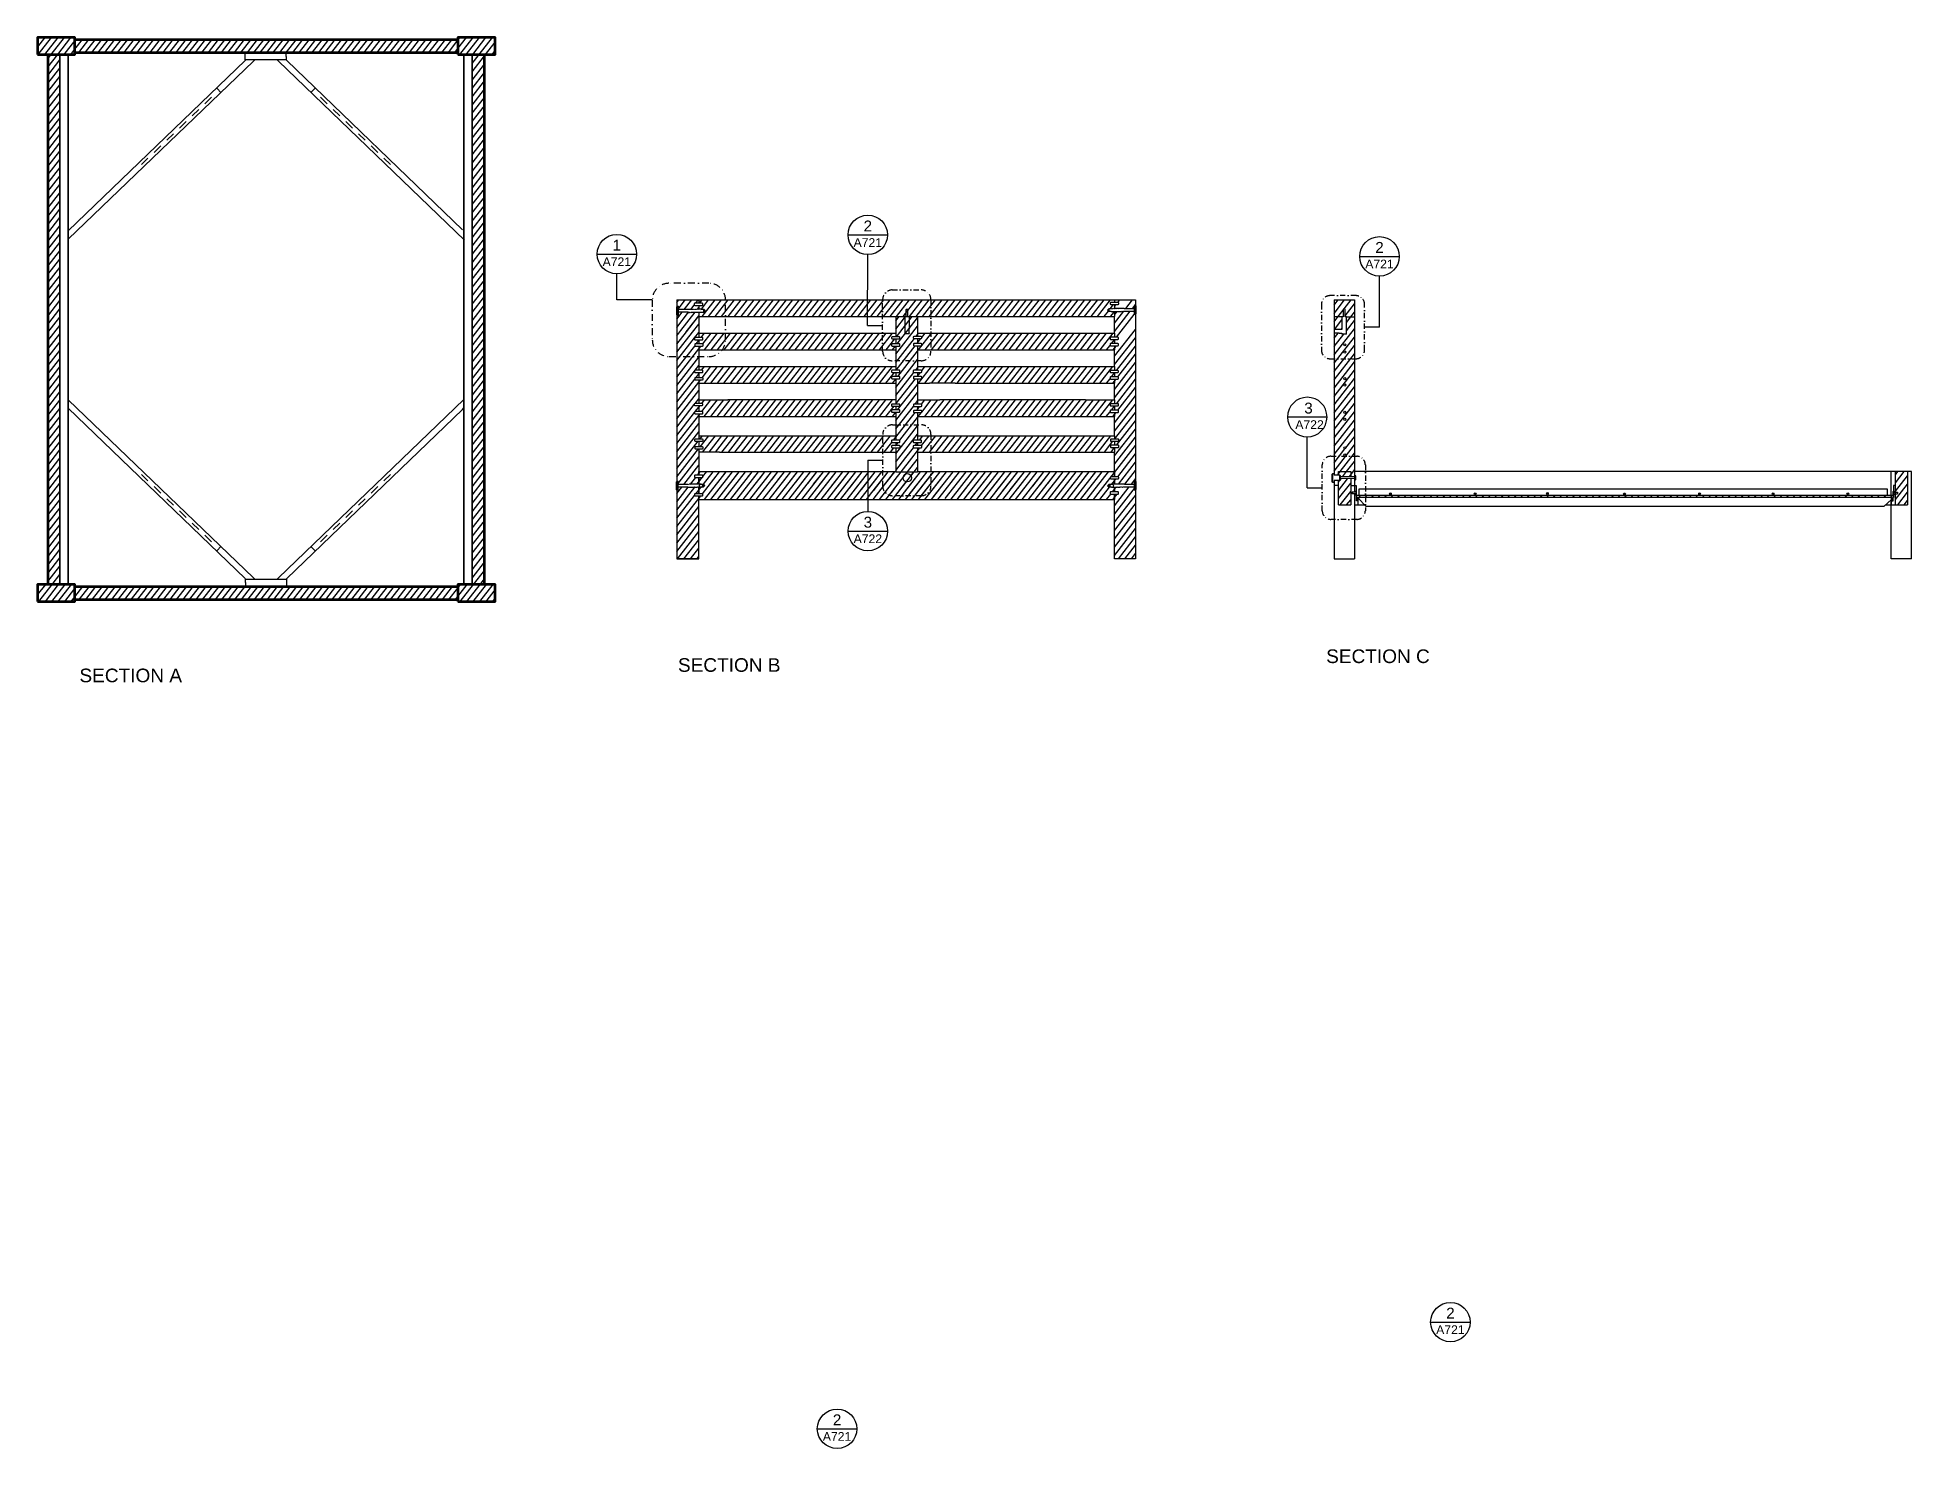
# Model space of a CAD drawing. Header units: millimetres. Extents: x -383 to 2872, y 639 to 2489.
# Drawn here: x 2185 to 2872, y 1971 to 2489 of the extents above; entities that cross this region are included whole.
import ezdxf
from ezdxf.enums import TextEntityAlignment as Align

# ---------------------------------------------------------------- set-up
doc = ezdxf.new("R2010")
doc.units = ezdxf.units.MM
doc.linetypes.add('TRATTOPUNTO', pattern=[25.4, 12.7, -6.35, 0, -6.35])
doc.layers.add('A-ANNO-SYMB', color=3, linetype='Continuous', lineweight=18)
for name, color, linetype in [('ARREDI_attrezzature', 175, 'Continuous'), ('Chiodi', 1, 'Continuous'), ('particolari', 6, 'Continuous'), ('SELECTIONS', 6, 'Continuous'), ('struttura', 7, 'Continuous')]:
    doc.layers.add(name, color=color, linetype=linetype)
doc.styles.add('ARIAL', font='Arial.ttf')
doc.styles.get("Standard").update_dxf_attribs({"font": 'Arial.ttf'})
pattern_1 = [(52, (1200.2589, 2122.3215), (-1.4775202, 1.1543653), [])]
pattern_2 = [(52, (1256.3046, 2112.9234), (-1.4775202, 1.1543653), [])]
pattern_3 = [(52, (1728.3032, 2293.5781), (-1.4775202, 1.1543653), [])]

msp = doc.modelspace()

# ---------------------------------------------------------------- texts
at = {"layer": 'struttura', "color": 2, "char_height": 5, "attachment_point": 1}
for s, insert in [('{\\C256;SECTION C}', (2657.6, 2264.03)), ('{\\C256;SECTION A}', (2200.1, 2256.99)), ('{\\C256;SECTION B}', (2419.73, 2260.81))]:
    msp.add_mtext_dynamic_manual_height_columns(s, width=42.5827, gutter_width=1, heights=[9.46], dxfattribs=dict(at, insert=insert))

# ---------------------------------------------------------------- blocks, each defined once
blk = doc.blocks.new('DETAGLI')
at = {"layer": 'SELECTIONS', "linetype": 'Continuous'}
blk.add_line((486.66, 356.17), (504.76, 356.17), dxfattribs=at)
blk.add_circle((495.71, 356.17), 9.05, dxfattribs=at)
at = {"layer": 'A-ANNO-SYMB', "linetype": 'Continuous'}
for tag, p in [('TAVOLA', (495.71, 362.76)), ('SEZIONE', (495.71, 354.67))]:
    blk.add_attdef(tag, text='', height=5, dxfattribs=at).set_placement(p, align=Align.TOP_CENTER)

# ---------------------------------------------------------------- hatches: boundary and pattern name
at = {"layer": 'ARREDI_attrezzature'}
h = msp.add_hatch(dxfattribs=at)
h.set_pattern_fill('ANSI31', color=256, scale=15, angle=7)
h.set_pattern_definition(pattern_2)
h.paths.add_polyline_path([(2198.44, 2488.58), (2184.7, 2488.58), (2184.7, 2482.34), (2198.44, 2482.34)])
h = msp.add_hatch(dxfattribs=at)
h.set_pattern_fill('ANSI31', color=256, scale=15, angle=7)
h.set_pattern_definition(pattern_2)
h.paths.add_polyline_path([(2338.96, 2487.87), (2198.44, 2487.87), (2198.44, 2483.09), (2338.96, 2483.09)])
h = msp.add_hatch(dxfattribs=at)
h.set_pattern_fill('ANSI31', color=256, scale=15, angle=7)
h.set_pattern_definition(pattern_2)
h.paths.add_polyline_path([(2352.7, 2488.58), (2338.96, 2488.58), (2338.96, 2482.34), (2352.7, 2482.34)])
h = msp.add_hatch(dxfattribs=at)
h.set_pattern_fill('ANSI31', color=256, scale=15, angle=7)
h.set_pattern_definition(pattern_2)
h.paths.add_polyline_path([(2192.95, 2482.34), (2188.52, 2482.34), (2188.52, 2287.87), (2192.95, 2287.87)])
h = msp.add_hatch(dxfattribs=at)
h.set_pattern_fill('ANSI31', color=256, scale=15, angle=7)
h.set_pattern_definition(pattern_2)
h.paths.add_polyline_path([(2348.74, 2482.34), (2344.2, 2482.34), (2344.2, 2287.87), (2348.74, 2287.87)])
h = msp.add_hatch(dxfattribs=at)
h.set_pattern_fill('ANSI31', color=256, scale=15, angle=7)
h.set_pattern_definition(pattern_1)
h.paths.add_polyline_path([(2427.4, 2387.69), (2427.19, 2387.92, -0.756821), (2426.97, 2387.82), (2426.79, 2387.92, -0.670759), (2426.55, 2387.78), (2426.37, 2387.9, -0.655828), (2426.14, 2387.76), (2425.94, 2387.92, -0.670759), (2425.71, 2387.79), (2425.53, 2387.91, -0.65872), (2425.3, 2387.77), (2425.11, 2387.9, -0.670759), (2424.88, 2387.76), (2424.69, 2387.88, -0.675972), (2424.46, 2387.74), (2424.28, 2387.88, -0.670678), (2424.04, 2387.74), (2423.86, 2387.86, -0.675972), (2423.62, 2387.73), (2423.62, 2387.74), (2419.89, 2387.74), (2419.89, 2386.57), (2419.29, 2386.57), (2419.29, 2381.78, 0.168914), (2427.4, 2380.62)])
h.paths.add_polyline_path([(2419.89, 2388.74), (2419.89, 2389.93), (2419.57, 2389.93), (2419.57, 2386.57), (2419.89, 2386.57), (2419.89, 2387.74), (2419.89, 2387.74)], flags=16)
h = msp.add_hatch(dxfattribs=at)
h.set_pattern_fill('ANSI31', color=256, scale=15, angle=7)
h.set_pattern_definition(pattern_3)
h.paths.add_polyline_path([(2663.87, 2388.83), (2664.23, 2389.04), (2664.59, 2388.83), (2664.59, 2386.11), (2665.04, 2386.11), (2668.01, 2386.11), (2668.01, 2392.27), (2660.52, 2392.27), (2660.52, 2386.11), (2663.41, 2386.11), (2663.87, 2386.11)])
h = msp.add_hatch(dxfattribs=at)
h.set_pattern_fill('ANSI31', color=256, scale=15, angle=7)
h.set_pattern_definition(pattern_1)
h.paths.add_polyline_path([(2498.11, 2378.67), (2498.29, 2378.79), (2499.67, 2378.79), (2499.67, 2380.03), (2427.4, 2380.03), (2427.4, 2378.46), (2428.9, 2378.46), (2428.9, 2377.78), (2428.72, 2377.66), (2427.4, 2377.66), (2427.4, 2376.11), (2428.97, 2376.11), (2428.97, 2375.43), (2428.79, 2375.31), (2427.4, 2375.31), (2427.4, 2373.92), (2499.67, 2373.92), (2499.67, 2375.31), (2498.11, 2375.31), (2498.11, 2375.99), (2498.29, 2376.11), (2499.67, 2376.11), (2499.67, 2377.99), (2498.11, 2377.99)])
h = msp.add_hatch(dxfattribs=at)
h.set_pattern_fill('ANSI31', color=256, scale=15, angle=7)
h.set_pattern_definition(pattern_1)
h.paths.add_polyline_path([(2578.29, 2376.17), (2578.47, 2376.28), (2579.95, 2376.28), (2579.95, 2377.78), (2578.29, 2377.78), (2578.29, 2378.46), (2578.47, 2378.58), (2579.95, 2378.58), (2579.95, 2380.03), (2521.45, 2380.03), (2512.06, 2380.03), (2507.67, 2380.03), (2507.67, 2378.88), (2509.17, 2378.88), (2509.17, 2378.2), (2508.98, 2378.08), (2507.67, 2378.08), (2507.67, 2376.24), (2509.21, 2376.24), (2509.21, 2375.56), (2509.03, 2375.44), (2507.67, 2375.44), (2507.67, 2373.92), (2512.06, 2373.92), (2521.45, 2373.92), (2579.95, 2373.92), (2579.95, 2375.48), (2578.29, 2375.48)])
h = msp.add_hatch(dxfattribs=at)
h.set_pattern_fill('ANSI31', color=256, scale=15, angle=7)
h.set_pattern_definition(pattern_3)
h.paths.add_polyline_path([(2668.01, 2386.11), (2665.04, 2386.11), (2665.04, 2379.66), (2663.41, 2379.66), (2663.41, 2380.05), (2662.41, 2380.05), (2660.52, 2380.05), (2660.52, 2327.97), (2662.14, 2327.97), (2662.14, 2329.27), (2666.6, 2329.26), (2666.6, 2327.35), (2668.01, 2327.36)])
h.paths.add_polyline_path([(2664.86, 2375.79, -1), (2664.06, 2375.79, -1)], flags=16)
h.paths.add_polyline_path([(2664.86, 2373.15, -1), (2664.06, 2373.15, -1)], flags=16)
h.paths.add_polyline_path([(2664.86, 2363.41, -1), (2664.06, 2363.41, -1)], flags=16)
h.paths.add_polyline_path([(2664.85, 2361.04, -1), (2664.04, 2361.04, -1)], flags=16)
h.paths.add_polyline_path([(2664.87, 2351.06, -1), (2664.06, 2351.06, -1)], flags=16)
h.paths.add_polyline_path([(2664.87, 2348.43, -1), (2664.06, 2348.43, -1)], flags=16)
h.paths.add_polyline_path([(2664.86, 2338, -1), (2664.06, 2338, -1)], flags=16)
h.paths.add_polyline_path([(2664.86, 2335.36, -1), (2664.06, 2335.36, -1)], flags=16)
h = msp.add_hatch(dxfattribs=at)
h.set_pattern_fill('ANSI31', color=256, scale=15, angle=7)
h.set_pattern_definition(pattern_3)
h.paths.add_polyline_path([(2663.41, 2386.11), (2660.52, 2386.11), (2660.52, 2381.47), (2662.41, 2381.47), (2663.41, 2381.47)])
h = msp.add_hatch(dxfattribs=at)
h.set_pattern_fill('ANSI31', color=256, scale=15, angle=7)
h.set_pattern_definition(pattern_1)
h.paths.add_polyline_path([(2499.67, 2365.66), (2498.11, 2365.66), (2498.11, 2366.34), (2498.29, 2366.46), (2499.67, 2366.46), (2499.67, 2367.8), (2427.4, 2367.8), (2427.4, 2366.47), (2428.9, 2366.47), (2428.9, 2365.78), (2428.72, 2365.67), (2427.4, 2365.67), (2427.4, 2363.74), (2428.97, 2363.74), (2428.97, 2363.06), (2428.79, 2362.94), (2427.4, 2362.94), (2427.4, 2361.68), (2499.67, 2361.68), (2499.67, 2363.34), (2498.11, 2363.34), (2498.11, 2364.02), (2498.29, 2364.14), (2499.67, 2364.14)])
h = msp.add_hatch(dxfattribs=at)
h.set_pattern_fill('ANSI31', color=256, scale=15, angle=7)
h.set_pattern_definition(pattern_1)
h.paths.add_polyline_path([(2578.29, 2363.93), (2578.47, 2364.05), (2579.95, 2364.05), (2579.95, 2365.64), (2578.29, 2365.64), (2578.29, 2366.32), (2578.47, 2366.44), (2579.95, 2366.44), (2579.95, 2367.8), (2521.45, 2367.8), (2512.06, 2367.8), (2507.67, 2367.8), (2507.67, 2366.5), (2509.17, 2366.5), (2509.17, 2365.82), (2508.98, 2365.7), (2507.67, 2365.7), (2507.67, 2364.14), (2509.21, 2364.14), (2509.21, 2363.45), (2509.03, 2363.34), (2507.67, 2363.34), (2507.67, 2361.68), (2512.06, 2361.68), (2521.45, 2361.68), (2579.95, 2361.68), (2579.95, 2363.25), (2578.29, 2363.25)])
h = msp.add_hatch(dxfattribs=at)
h.set_pattern_fill('ANSI31', color=256, scale=15, angle=7)
h.set_pattern_definition(pattern_1)
h.paths.add_polyline_path([(2499.67, 2353.27), (2498.06, 2353.27), (2498.06, 2353.96), (2498.24, 2354.07), (2499.67, 2354.07), (2499.67, 2355.56), (2490.7, 2355.56), (2437.99, 2355.56), (2427.4, 2355.56), (2427.4, 2354.32), (2428.84, 2354.32), (2428.84, 2353.64), (2428.65, 2353.52), (2427.4, 2353.52), (2427.4, 2351.32), (2428.91, 2351.32), (2428.91, 2350.64), (2428.72, 2350.52), (2427.4, 2350.52), (2427.4, 2349.45), (2434.93, 2349.45), (2493.75, 2349.45), (2499.67, 2349.45), (2499.67, 2351.09), (2498.06, 2351.09), (2498.06, 2351.77), (2498.24, 2351.89), (2499.67, 2351.89)])
h = msp.add_hatch(dxfattribs=at)
h.set_pattern_fill('ANSI31', color=256, scale=15, angle=7)
h.set_pattern_definition(pattern_1)
h.paths.add_polyline_path([(2579.95, 2353.41), (2578.34, 2353.41), (2578.34, 2354.09), (2578.52, 2354.21), (2579.95, 2354.21), (2579.95, 2355.56), (2569.31, 2355.56), (2515.85, 2355.56), (2512.06, 2355.56), (2507.67, 2355.56), (2507.67, 2354.03), (2509.21, 2354.03), (2509.21, 2353.35), (2509.03, 2353.23), (2507.67, 2353.23), (2507.67, 2351.75), (2509.26, 2351.75), (2509.26, 2351.07), (2509.07, 2350.96), (2507.67, 2350.96), (2507.67, 2349.45), (2512.06, 2349.45), (2512.79, 2349.45), (2572.36, 2349.45), (2579.95, 2349.45), (2579.95, 2351.03), (2578.34, 2351.03), (2578.34, 2351.71), (2578.52, 2351.83), (2579.95, 2351.83)])
h = msp.add_hatch(dxfattribs=at)
h.set_pattern_fill('ANSI31', color=256, scale=15, angle=7)
h.set_pattern_definition(pattern_1)
h.paths.add_polyline_path([(2498.08, 2340.7), (2498.26, 2340.82), (2499.67, 2340.82), (2499.67, 2342.45), (2493.75, 2342.45), (2434.93, 2342.45), (2427.4, 2342.45), (2427.4, 2341.24), (2428.96, 2341.24), (2428.96, 2340.56), (2428.78, 2340.44), (2427.4, 2340.44), (2427.4, 2338.41), (2428.98, 2338.41), (2428.98, 2337.73), (2428.79, 2337.61), (2427.4, 2337.61), (2427.4, 2336.42), (2434.93, 2336.42), (2493.75, 2336.42), (2499.67, 2336.42), (2499.67, 2337.21), (2499.67, 2338), (2498.12, 2338), (2498.12, 2338.68), (2498.31, 2338.8), (2499.67, 2338.8), (2499.67, 2340.02), (2498.08, 2340.02)])
h = msp.add_hatch(dxfattribs=at)
h.set_pattern_fill('ANSI31', color=256, scale=15, angle=7)
h.set_pattern_definition(pattern_1)
h.paths.add_polyline_path([(2578.43, 2338.82), (2578.61, 2338.94), (2579.95, 2338.94), (2579.95, 2340.39), (2578.43, 2340.39), (2578.43, 2341.07), (2578.61, 2341.19), (2579.95, 2341.19), (2579.95, 2342.45), (2572.36, 2342.45), (2512.79, 2342.45), (2512.06, 2342.45), (2507.67, 2342.45), (2507.67, 2340.82), (2509.14, 2340.82), (2509.14, 2340.13), (2508.96, 2340.02), (2507.67, 2340.02), (2507.67, 2338.8), (2509.19, 2338.8), (2509.19, 2338.12), (2509.01, 2338), (2507.67, 2338), (2507.67, 2337.21), (2507.67, 2336.42), (2579.95, 2336.42), (2579.95, 2338.14), (2578.43, 2338.14)])
h = msp.add_hatch(dxfattribs=at)
h.set_pattern_fill('ANSI31', color=256, scale=15, angle=7)
h.set_pattern_definition(pattern_1)
h.paths.add_polyline_path([(2507.67, 2333.68, 0.164876), (2499.67, 2333.88), (2499.67, 2329.22), (2507.67, 2329.22)])
h = msp.add_hatch(dxfattribs=at)
h.set_pattern_fill('ANSI31', color=256, scale=15, angle=7)
h.set_pattern_definition(pattern_1)
h.paths.add_polyline_path([(2493.23, 2329.22), (2427.4, 2329.22), (2427.4, 2327.95), (2428.89, 2327.95), (2428.89, 2327.27), (2428.71, 2327.15), (2427.4, 2327.15), (2427.4, 2321.14), (2428.89, 2321.14), (2428.89, 2320.46), (2428.71, 2320.34), (2427.4, 2320.34), (2427.4, 2319.04), (2491.26, 2319.04, -0.059662), (2490.91, 2321.98, -0.156219)])
h.paths.add_polyline_path([(2429.58, 2324.19), (2429.09, 2323.68), (2428.67, 2323.68, -0.391459), (2427.81, 2323.65, -0.238948), (2427.68, 2323.68), (2427.66, 2323.85, -0.161103), (2427.61, 2324.25), (2427.54, 2324.69, -0.42316), (2427.77, 2324.69, -0.313276), (2427.94, 2324.7, -0.242884), (2428.53, 2324.69), (2429.09, 2324.69)], flags=16)
h.paths.add_polyline_path([(2428.09, 2323.68, -0.400391), (2427.89, 2323.66), (2427.75, 2324.67), (2427.75, 2324.7), (2427.92, 2324.56, -0.679722), (2428.17, 2324.7), (2428.31, 2323.7), (2428.31, 2323.68), (2428.31, 2323.7, -0.42921)], flags=0)
h = msp.add_hatch(dxfattribs=at)
h.set_pattern_fill('ANSI31', color=256, scale=15, angle=7)
h.set_pattern_definition(pattern_1)
edge = h.paths.add_edge_path()
edge.add_line((2579.95, 2329.22), (2427.4, 2329.22))
edge.add_line((2521.45, 2319.04), (2579.6, 2319.04))
edge.add_line((2511.72, 2319.04), (2521.45, 2319.04))
h = msp.add_hatch(dxfattribs=at)
h.set_pattern_fill('ANSI31', color=256, scale=15, angle=7)
h.set_pattern_definition(pattern_1)
edge = h.paths.add_edge_path()
edge.add_arc((2503.88, 2327), 1.53, 0, 360)
edge = h.paths.add_edge_path()
edge.add_line((2517.17, 2329.1), (2493.23, 2329.22))
edge.add_arc((2503.37, 2321.98), 12.46, 144.48437, 180)
edge.add_arc((2503.37, 2321.98), 12.46, 180, 193.65731)
edge.add_line((2491.26, 2319.04), (2511.72, 2319.04))
edge.add_line((2511.72, 2319.04), (2515.48, 2319.04))
edge.add_arc((2503.37, 2321.98), 12.46, 346.34269, 360)
edge.add_arc((2528.78, 2323.24), 13.01, 153.23067, 185.56187, ccw=False)
h = msp.add_hatch(dxfattribs=at)
h.set_pattern_fill('ANSI31', color=256, scale=15, angle=7)
h.set_pattern_definition(pattern_3)
h.paths.add_polyline_path([(2666.6, 2326.68), (2662.85, 2326.68), (2662.85, 2326.16), (2662.65, 2325.96), (2662.14, 2325.96), (2662.13, 2317.06), (2666.6, 2317.06)])
h = msp.add_hatch(dxfattribs=at)
h.set_pattern_fill('ANSI31', color=256, scale=15, angle=7)
h.set_pattern_definition(pattern_3)
h.paths.add_polyline_path([(2666.6, 2329.26), (2662.14, 2329.27), (2662.14, 2327.97), (2662.65, 2327.97), (2662.85, 2327.76), (2662.85, 2327.35), (2666.6, 2327.35)])
h = msp.add_hatch(dxfattribs=at)
h.set_pattern_fill('ANSI31', color=256, scale=15, angle=7)
h.set_pattern_definition(pattern_3)
h.paths.add_polyline_path([(2870.96, 2329.27), (2866.5, 2329.27), (2866.49, 2317.06), (2870.96, 2317.06)])
h = msp.add_hatch(dxfattribs=at)
h.set_pattern_fill('ANSI31', color=256, scale=15, angle=7)
h.set_pattern_definition(pattern_3)
h.paths.add_polyline_path([(2865.62, 2320.64), (2668.78, 2320.63), (2668.78, 2319.76), (2668.78, 2318.55), (2669.11, 2318.55), (2669.11, 2319.76), (2669.82, 2319.76), (2865.29, 2319.76), (2865.29, 2318.56), (2865.62, 2318.56), (2865.62, 2319.76)])
h = msp.add_hatch(dxfattribs=at)
h.set_pattern_fill('ANSI31', color=256, scale=15, angle=7)
h.set_pattern_definition(pattern_2)
h.paths.add_polyline_path([(2198.44, 2287.87), (2184.7, 2287.87), (2184.7, 2281.62), (2198.44, 2281.62)])
h = msp.add_hatch(dxfattribs=at)
h.set_pattern_fill('ANSI31', color=256, scale=15, angle=7)
h.set_pattern_definition(pattern_2)
h.paths.add_polyline_path([(2256.66, 2287.12), (2198.44, 2287.12), (2198.44, 2282.34), (2256.66, 2282.34)])
h = msp.add_hatch(dxfattribs=at)
h.set_pattern_fill('ANSI31', color=256, scale=15, angle=7)
h.set_pattern_definition(pattern_2)
h.paths.add_polyline_path([(2280.86, 2287.12), (2256.66, 2287.12), (2256.66, 2282.34), (2280.86, 2282.34)])
h = msp.add_hatch(dxfattribs=at)
h.set_pattern_fill('ANSI31', color=256, scale=15, angle=7)
h.set_pattern_definition(pattern_2)
h.paths.add_polyline_path([(2338.96, 2287.12), (2280.86, 2287.12), (2280.86, 2282.34), (2338.96, 2282.34)])
h = msp.add_hatch(dxfattribs=at)
h.set_pattern_fill('ANSI31', color=256, scale=15, angle=7)
h.set_pattern_definition(pattern_2)
h.paths.add_polyline_path([(2352.7, 2287.87), (2338.96, 2287.87), (2338.96, 2281.62), (2352.7, 2281.62)])

# ---------------------------------------------------------------- linework, layer by layer
for p, q in [((2587.67, 2392.27), (2587.67, 2297.27)), ((2579.95, 2380.03), (2579.95, 2386.15)), ((2579.95, 2367.8), (2579.95, 2373.92)), ((2579.95, 2355.56), (2579.95, 2361.68)), ((2579.95, 2342.45), (2579.95, 2349.45)), ((2579.95, 2329.22), (2579.95, 2336.42)), ((2579.6, 2319.04), (2579.95, 2319.04)), ((2865.29, 2319.76), (2669.82, 2319.76))]:
    msp.add_line(p, q)
at = {"layer": 'ARREDI_attrezzature', "linetype": 'Continuous'}
for p, q in [((2419.29, 2391.32), (2420.03, 2392.27)), ((2419.3, 2388.29), (2419.57, 2388.63)), ((2419.3, 2385.24), (2421.26, 2387.74)), ((2419.3, 2382.2), (2423.62, 2387.73)), ((2419.89, 2389.04), (2422.41, 2392.27)), ((2420.83, 2381.11), (2426.03, 2387.76)), ((2422.04, 2388.74), (2424.79, 2392.27)), ((2422.81, 2380.59), (2427.4, 2386.47)), ((2424.46, 2388.8), (2425.72, 2390.41)), ((2426.25, 2391.09), (2427.17, 2392.27)), ((2426.83, 2388.79), (2426.88, 2388.85)), ((2426.88, 2388.85), (2427.4, 2389.51)), ((2427.4, 2387.66), (2427.49, 2387.78)), ((2427.7, 2391.09), (2428.62, 2392.27)), ((2427.93, 2388.35), (2427.94, 2388.35)), ((2428.29, 2388.81), (2428.29, 2388.81)), ((2428.32, 2388.84), (2431, 2392.27)), ((2428.6, 2386.15), (2433.38, 2392.27)), ((2429.21, 2388.78), (2429.23, 2388.82)), ((2430.98, 2386.15), (2435.75, 2392.27)), ((2433.36, 2386.15), (2438.13, 2392.27)), ((2435.73, 2386.15), (2440.51, 2392.27)), ((2438.11, 2386.15), (2442.89, 2392.27)), ((2440.49, 2386.15), (2445.27, 2392.27)), ((2442.87, 2386.15), (2447.65, 2392.27)), ((2445.25, 2386.15), (2450.03, 2392.27)), ((2447.63, 2386.15), (2452.41, 2392.27)), ((2450.01, 2386.15), (2454.79, 2392.27)), ((2452.39, 2386.15), (2457.17, 2392.27)), ((2454.77, 2386.15), (2459.55, 2392.27)), ((2457.15, 2386.15), (2461.93, 2392.27)), ((2459.53, 2386.15), (2464.31, 2392.27)), ((2461.91, 2386.15), (2466.69, 2392.27)), ((2464.29, 2386.15), (2469.07, 2392.27)), ((2466.67, 2386.15), (2471.45, 2392.27)), ((2469.05, 2386.15), (2473.83, 2392.27)), ((2471.43, 2386.15), (2476.2, 2392.27)), ((2473.81, 2386.15), (2478.58, 2392.27)), ((2476.18, 2386.15), (2480.96, 2392.27)), ((2478.56, 2386.15), (2483.34, 2392.27)), ((2480.94, 2386.15), (2485.72, 2392.27)), ((2483.32, 2386.15), (2488.1, 2392.27)), ((2485.7, 2386.15), (2490.48, 2392.27)), ((2488.08, 2386.15), (2492.86, 2392.27)), ((2490.46, 2386.15), (2495.24, 2392.27)), ((2492.84, 2386.15), (2497.62, 2392.27)), ((2495.22, 2386.15), (2500, 2392.27)), ((2497.6, 2386.15), (2502.38, 2392.27)), ((2499.98, 2386.15), (2504.76, 2392.27)), ((2502.36, 2386.15), (2507.14, 2392.27)), ((2504.74, 2386.15), (2509.52, 2392.27)), ((2507.12, 2386.15), (2511.9, 2392.27)), ((2509.5, 2386.15), (2514.28, 2392.27)), ((2511.88, 2386.15), (2516.65, 2392.27)), ((2514.25, 2386.15), (2519.03, 2392.27)), ((2516.63, 2386.15), (2521.41, 2392.27)), ((2519.01, 2386.15), (2523.79, 2392.27)), ((2521.39, 2386.15), (2526.17, 2392.27)), ((2523.77, 2386.15), (2528.55, 2392.27)), ((2526.15, 2386.15), (2530.93, 2392.27)), ((2528.53, 2386.15), (2533.31, 2392.27)), ((2530.91, 2386.15), (2535.69, 2392.27)), ((2533.29, 2386.15), (2538.07, 2392.27)), ((2535.67, 2386.15), (2540.45, 2392.27)), ((2538.05, 2386.15), (2542.83, 2392.27)), ((2540.43, 2386.15), (2545.21, 2392.27)), ((2542.81, 2386.15), (2547.59, 2392.27)), ((2545.19, 2386.15), (2549.97, 2392.27)), ((2547.57, 2386.15), (2552.35, 2392.27)), ((2549.95, 2386.15), (2554.73, 2392.27)), ((2552.33, 2386.15), (2557.1, 2392.27)), ((2554.7, 2386.15), (2559.48, 2392.27)), ((2557.08, 2386.15), (2561.86, 2392.27)), ((2559.46, 2386.15), (2564.24, 2392.27)), ((2561.84, 2386.15), (2566.62, 2392.27)), ((2564.22, 2386.15), (2569, 2392.27)), ((2566.6, 2386.15), (2571.38, 2392.27)), ((2568.98, 2386.15), (2573.76, 2392.27)), ((2571.36, 2386.15), (2576.14, 2392.27)), ((2573.74, 2386.15), (2578.52, 2392.27)), ((2576.12, 2386.15), (2577.68, 2388.15)), ((2578.37, 2389.03), (2579.58, 2390.58)), ((2578.5, 2386.15), (2579.79, 2387.81)), ((2579.95, 2389.85), (2580.52, 2390.58)), ((2579.95, 2380.72), (2585.73, 2388.12)), ((2579.95, 2383.76), (2583.34, 2388.1)), ((2579.95, 2386.81), (2580.91, 2388.04)), ((2580.65, 2378.58), (2587.18, 2386.93)), ((2581.14, 2391.38), (2581.83, 2392.27)), ((2584.13, 2389.12), (2586.59, 2392.27)), ((2586.51, 2389.12), (2587.13, 2389.91)), ((2587.43, 2390.29), (2587.67, 2390.6)), ((2419.29, 2379.14), (2420.83, 2381.11)), ((2419.29, 2376.09), (2422.81, 2380.59)), ((2419.29, 2373.05), (2425.03, 2380.39)), ((2425.03, 2380.39), (2427.4, 2383.42)), ((2425.82, 2378.36), (2427.4, 2380.38)), ((2499.67, 2384.56), (2500.91, 2386.15)), ((2499.67, 2381.52), (2503.29, 2386.15)), ((2499.67, 2372.38), (2507.67, 2382.62)), ((2499.92, 2378.79), (2505.67, 2386.15)), ((2500.2, 2376.11), (2507.67, 2385.67)), ((2507.13, 2378.88), (2507.67, 2379.58)), ((2579.95, 2371.58), (2587.67, 2381.46)), ((2419.29, 2370), (2425.8, 2378.33)), ((2419.29, 2366.96), (2425.87, 2375.37)), ((2419.29, 2363.91), (2427.4, 2374.29)), ((2426.44, 2376.11), (2427.4, 2377.33)), ((2499.67, 2369.34), (2506.51, 2378.08)), ((2499.8, 2366.46), (2506.82, 2375.44)), ((2500.37, 2364.14), (2507.67, 2373.49)), ((2507.45, 2376.24), (2507.67, 2376.53)), ((2579.95, 2368.54), (2587.67, 2378.42)), ((2579.95, 2377.67), (2580.03, 2377.78)), ((2579.95, 2374.63), (2580.62, 2375.48)), ((2580.69, 2366.44), (2587.67, 2375.37)), ((2419.29, 2360.86), (2427.4, 2371.24)), ((2419.29, 2357.82), (2425.8, 2366.15)), ((2426.05, 2366.47), (2427.4, 2368.19)), ((2499.67, 2360.2), (2507.67, 2370.44)), ((2506.98, 2366.5), (2507.67, 2367.39)), ((2579.95, 2359.4), (2587.67, 2369.28)), ((2579.95, 2356.35), (2587.67, 2366.23)), ((2581.2, 2364.05), (2587.67, 2372.32)), ((2419.29, 2354.77), (2425.87, 2363.2)), ((2419.29, 2351.73), (2427.4, 2362.1)), ((2419.29, 2348.68), (2427.4, 2359.06)), ((2426.3, 2363.74), (2427.4, 2365.15)), ((2499.67, 2357.15), (2506.35, 2365.7)), ((2499.67, 2363.25), (2499.74, 2363.34)), ((2499.67, 2354.11), (2506.88, 2363.34)), ((2500.32, 2351.89), (2507.67, 2361.3)), ((2507.51, 2364.14), (2507.67, 2364.35)), ((2579.95, 2365.49), (2580.06, 2365.64)), ((2579.95, 2362.44), (2580.58, 2363.25)), ((2580.65, 2354.21), (2587.67, 2363.19)), ((2581.17, 2351.83), (2587.67, 2360.14)), ((2419.29, 2345.64), (2425.74, 2353.88)), ((2426.08, 2354.32), (2427.4, 2356.01)), ((2426.11, 2351.32), (2427.4, 2352.97)), ((2499.67, 2348.02), (2507.67, 2358.26)), ((2499.67, 2344.97), (2506.12, 2353.23)), ((2506.75, 2354.03), (2507.67, 2355.21)), ((2507.35, 2351.75), (2507.67, 2352.17)), ((2579.95, 2347.22), (2587.67, 2357.1)), ((2579.95, 2344.17), (2587.67, 2354.05)), ((2579.95, 2353.31), (2580.03, 2353.41)), ((2419.29, 2342.59), (2425.81, 2350.93)), ((2419.29, 2339.55), (2427.4, 2349.92)), ((2419.29, 2336.5), (2427.4, 2346.88)), ((2499.67, 2351.06), (2499.7, 2351.09)), ((2499.67, 2341.93), (2506.73, 2350.96)), ((2499.67, 2335.84), (2507.67, 2346.08)), ((2501.18, 2340.81), (2507.67, 2349.12)), ((2579.95, 2350.26), (2580.54, 2351.03)), ((2579.95, 2341.13), (2587.67, 2351.01)), ((2580.62, 2338.94), (2587.67, 2347.96)), ((2419.29, 2333.46), (2427.4, 2343.83)), ((2419.29, 2330.41), (2427.13, 2340.44)), ((2499.67, 2338.88), (2500.56, 2340.02)), ((2500.75, 2334.17), (2507.67, 2343.03)), ((2506.75, 2338.8), (2507.67, 2339.98)), ((2579.95, 2335.04), (2587.67, 2344.91)), ((2579.95, 2331.99), (2587.67, 2341.87)), ((2579.95, 2328.94), (2587.67, 2338.82)), ((2419.29, 2327.36), (2427.3, 2337.61)), ((2419.29, 2324.32), (2427.4, 2334.69)), ((2421.88, 2324.59), (2427.4, 2331.65)), ((2503.35, 2334.45), (2506.12, 2338)), ((2505.57, 2334.25), (2507.67, 2336.94)), ((2507.54, 2333.73), (2507.67, 2333.89)), ((2579.95, 2338.08), (2580, 2338.14)), ((2581.1, 2327.37), (2587.67, 2335.78)), ((2581.35, 2324.65), (2587.67, 2332.73)), ((2424.31, 2324.65), (2426.26, 2327.15)), ((2426.71, 2324.67), (2427.4, 2325.56)), ((2426.89, 2327.95), (2427.4, 2328.6)), ((2522.24, 2319.04), (2530.2, 2329.22)), ((2524.62, 2319.04), (2532.58, 2329.22)), ((2527, 2319.04), (2534.96, 2329.22)), ((2529.38, 2319.04), (2537.34, 2329.22)), ((2531.76, 2319.04), (2539.71, 2329.22)), ((2534.14, 2319.04), (2542.09, 2329.22)), ((2536.52, 2319.04), (2544.47, 2329.22)), ((2538.9, 2319.04), (2546.85, 2329.22)), ((2541.28, 2319.04), (2549.23, 2329.22)), ((2543.66, 2319.04), (2551.61, 2329.22)), ((2546.03, 2319.04), (2553.99, 2329.22)), ((2548.41, 2319.04), (2556.37, 2329.22)), ((2550.79, 2319.04), (2558.75, 2329.22)), ((2553.17, 2319.04), (2561.13, 2329.22)), ((2555.55, 2319.04), (2563.51, 2329.22)), ((2557.93, 2319.04), (2565.89, 2329.22)), ((2560.31, 2319.04), (2568.27, 2329.22)), ((2562.69, 2319.04), (2570.65, 2329.22)), ((2565.07, 2319.04), (2573.03, 2329.22)), ((2567.45, 2319.04), (2575.41, 2329.22)), ((2569.83, 2319.04), (2577.79, 2329.22)), ((2572.21, 2319.04), (2579.95, 2328.94)), ((2578.97, 2324.64), (2579.95, 2325.9)), ((2579.95, 2325.9), (2580.47, 2326.57)), ((2583.76, 2324.68), (2587.67, 2329.69)), ((2586.14, 2324.68), (2587.67, 2326.64)), ((2419.29, 2315.18), (2425.87, 2323.6)), ((2419.29, 2321.27), (2421.1, 2323.59)), ((2419.29, 2318.23), (2423.46, 2323.57)), ((2419.29, 2312.14), (2425.79, 2320.46)), ((2419.29, 2309.09), (2427.4, 2319.47)), ((2426.33, 2321.14), (2427.4, 2322.51)), ((2574.59, 2319.04), (2578.14, 2323.58)), ((2576.97, 2319.04), (2578.54, 2321.05)), ((2579.16, 2321.85), (2579.95, 2322.85)), ((2579.35, 2319.04), (2579.95, 2319.81)), ((2579.95, 2316.76), (2585.36, 2323.69)), ((2579.95, 2313.72), (2587.67, 2323.6)), ((2579.95, 2322.85), (2580.52, 2323.59)), ((2579.95, 2319.81), (2580.92, 2321.05)), ((2579.95, 2310.67), (2587.67, 2320.55)), ((2419.29, 2306.05), (2427.4, 2316.42)), ((2419.29, 2303), (2427.4, 2313.38)), ((2579.95, 2307.63), (2587.67, 2317.51)), ((2579.95, 2304.58), (2587.67, 2314.46)), ((2579.95, 2301.53), (2587.67, 2311.41)), ((2419.29, 2299.95), (2427.4, 2310.33)), ((2419.57, 2297.27), (2427.4, 2307.28)), ((2421.95, 2297.27), (2427.4, 2304.24)), ((2579.95, 2298.49), (2587.67, 2308.37)), ((2581.37, 2297.27), (2587.67, 2305.32)), ((2424.33, 2297.27), (2427.4, 2301.19)), ((2426.71, 2297.27), (2427.4, 2298.15)), ((2583.75, 2297.27), (2587.67, 2302.28)), ((2586.13, 2297.27), (2587.67, 2299.23))]:
    msp.add_line(p, q, dxfattribs=at)
at = {"layer": 'Chiodi', "color": 2}
for p, q in [((2419.3, 2389.73), (2419.57, 2389.93)), ((2419.3, 2386.77), (2419.3, 2389.73)), ((2419.57, 2386.57), (2419.3, 2386.77)), ((2419.57, 2386.57), (2419.57, 2389.93)), ((2419.57, 2389.93), (2419.89, 2389.93)), ((2419.89, 2386.57), (2419.57, 2386.57)), ((2419.89, 2388.74), (2419.89, 2389.93)), ((2423.48, 2388.74), (2419.89, 2388.74)), ((2419.89, 2387.74), (2419.89, 2388.74)), ((2419.89, 2386.57), (2419.89, 2387.76)), ((2423.48, 2387.74), (2419.89, 2387.74)), ((2428.29, 2388.84), (2429.21, 2388.84)), ((2428.42, 2387.83), (2429.21, 2387.83)), ((2429.21, 2387.83), (2429.21, 2388.84)), ((2429.7, 2388.34), (2429.21, 2388.84)), ((2429.21, 2387.83), (2429.7, 2388.34)), ((2577.81, 2389.03), (2577.32, 2388.52)), ((2577.32, 2388.52), (2577.81, 2388.02)), ((2578.59, 2389.03), (2577.81, 2389.03)), ((2577.81, 2389.03), (2577.81, 2388.02)), ((2578.73, 2388.02), (2577.81, 2388.02)), ((2583.53, 2389.12), (2587.13, 2389.12)), ((2583.53, 2388.12), (2587.13, 2388.12)), ((2587.13, 2390.29), (2587.13, 2389.1)), ((2587.13, 2390.29), (2587.44, 2390.29)), ((2587.13, 2389.12), (2587.13, 2388.12)), ((2587.13, 2388.12), (2587.13, 2386.93)), ((2587.44, 2386.93), (2587.13, 2386.93)), ((2587.44, 2390.29), (2587.44, 2386.93)), ((2587.44, 2390.29), (2587.71, 2390.09)), ((2587.71, 2387.13), (2587.44, 2386.93)), ((2587.71, 2390.09), (2587.71, 2387.13)), ((2419.19, 2325.58), (2419.46, 2325.77)), ((2419.19, 2322.62), (2419.19, 2325.58)), ((2419.46, 2322.42), (2419.46, 2325.77)), ((2419.46, 2325.77), (2419.77, 2325.77)), ((2419.77, 2324.59), (2419.77, 2325.78)), ((2423.37, 2324.59), (2419.77, 2324.59)), ((2419.77, 2323.59), (2419.77, 2324.59)), ((2428.17, 2324.69), (2429.09, 2324.69)), ((2429.09, 2323.68), (2429.09, 2324.69)), ((2429.58, 2324.19), (2429.09, 2324.69)), ((2577.86, 2324.6), (2577.37, 2324.09)), ((2578.64, 2324.6), (2577.86, 2324.6)), ((2577.86, 2324.6), (2577.86, 2323.58)), ((2583.59, 2324.68), (2587.18, 2324.68)), ((2587.18, 2325.86), (2587.18, 2324.67)), ((2587.18, 2325.86), (2587.49, 2325.86)), ((2587.18, 2324.68), (2587.18, 2323.69)), ((2587.49, 2325.86), (2587.49, 2322.5)), ((2587.49, 2325.86), (2587.77, 2325.66)), ((2587.77, 2325.66), (2587.77, 2322.69)), ((2419.46, 2322.42), (2419.19, 2322.62)), ((2419.77, 2322.42), (2419.46, 2322.42)), ((2419.77, 2322.42), (2419.77, 2323.61)), ((2423.37, 2323.59), (2419.77, 2323.59)), ((2428.31, 2323.68), (2429.09, 2323.68)), ((2429.09, 2323.68), (2429.58, 2324.19)), ((2577.37, 2324.09), (2577.86, 2323.58)), ((2578.78, 2323.58), (2577.86, 2323.58)), ((2583.59, 2323.69), (2587.18, 2323.69)), ((2587.18, 2323.69), (2587.18, 2322.5)), ((2587.49, 2322.5), (2587.18, 2322.5)), ((2587.77, 2322.69), (2587.49, 2322.5))]:
    msp.add_line(p, q, dxfattribs=at)
at = {"layer": 'Chiodi'}
for p, q in [((2425.91, 2391.09), (2425.72, 2390.98)), ((2425.72, 2390.98), (2425.72, 2390.41)), ((2425.72, 2390.41), (2425.91, 2390.29)), ((2428.64, 2391.09), (2425.91, 2391.09)), ((2425.91, 2390.29), (2428.64, 2390.29)), ((2428.82, 2390.98), (2428.64, 2391.09)), ((2428.64, 2390.29), (2428.82, 2390.41)), ((2428.82, 2390.41), (2428.82, 2390.98)), ((2503.43, 2388.74), (2503.78, 2388.94)), ((2503.43, 2388.4), (2503.43, 2388.74)), ((2503.43, 2386.15), (2503.43, 2388.4)), ((2504.13, 2388.74), (2503.78, 2388.94)), ((2504.13, 2388.4), (2504.13, 2388.74)), ((2504.13, 2386.15), (2504.13, 2388.4)), ((2578.58, 2391.38), (2578.39, 2391.27)), ((2578.39, 2391.27), (2578.39, 2390.7)), ((2578.39, 2390.7), (2578.58, 2390.58)), ((2581.31, 2391.38), (2578.58, 2391.38)), ((2578.58, 2390.58), (2581.31, 2390.58)), ((2581.49, 2391.27), (2581.31, 2391.38)), ((2581.31, 2390.58), (2581.49, 2390.7)), ((2581.49, 2390.7), (2581.49, 2391.27)), ((2664.23, 2389.04), (2663.87, 2388.83)), ((2663.87, 2388.83), (2663.87, 2386.11)), ((2664.59, 2388.83), (2664.23, 2389.04)), ((2664.59, 2386.11), (2664.59, 2388.83)), ((2503.43, 2386.15), (2503, 2386.15)), ((2503, 2386.15), (2503, 2380)), ((2503, 2380), (2503.26, 2380)), ((2503.26, 2380), (2504.3, 2380)), ((2503.61, 2386.15), (2503.43, 2386.15)), ((2503.61, 2386.15), (2503.95, 2386.15)), ((2503.95, 2386.15), (2504.13, 2386.15)), ((2504.13, 2386.15), (2504.56, 2386.15)), ((2504.3, 2380), (2504.56, 2380)), ((2504.56, 2386.15), (2504.56, 2381.73)), ((2504.56, 2380.21), (2504.56, 2381.73)), ((2504.56, 2380.21), (2504.56, 2380)), ((2662.41, 2381.47), (2660.52, 2381.47)), ((2662.41, 2380.05), (2660.52, 2380.05)), ((2663.41, 2381.47), (2662.41, 2381.47)), ((2662.41, 2380.05), (2663.41, 2380.05)), ((2663.41, 2386.11), (2663.41, 2381.47)), ((2663.41, 2380.05), (2663.41, 2379.66)), ((2665.04, 2379.66), (2663.41, 2379.66)), ((2665.04, 2379.66), (2665.04, 2386.11)), ((2425.98, 2378.46), (2425.8, 2378.35)), ((2425.8, 2378.35), (2425.8, 2377.78)), ((2425.8, 2377.78), (2425.98, 2377.66)), ((2426.05, 2376.11), (2425.87, 2375.99)), ((2425.87, 2375.99), (2425.87, 2375.43)), ((2425.87, 2375.43), (2426.05, 2375.31)), ((2428.72, 2378.46), (2425.98, 2378.46)), ((2425.98, 2377.66), (2428.72, 2377.66)), ((2428.79, 2376.11), (2426.05, 2376.11)), ((2426.05, 2375.31), (2428.79, 2375.31)), ((2428.9, 2378.35), (2428.72, 2378.46)), ((2428.72, 2377.66), (2428.9, 2377.78)), ((2428.97, 2375.99), (2428.79, 2376.11)), ((2428.79, 2375.31), (2428.97, 2375.43)), ((2428.9, 2377.78), (2428.9, 2378.35)), ((2428.97, 2375.43), (2428.97, 2375.99)), ((2498.29, 2378.79), (2498.11, 2378.67)), ((2498.11, 2378.67), (2498.11, 2378.11)), ((2498.11, 2378.11), (2498.29, 2377.99)), ((2498.29, 2376.11), (2498.11, 2375.99)), ((2498.11, 2375.99), (2498.11, 2375.43)), ((2498.11, 2375.43), (2498.29, 2375.31)), ((2501.02, 2378.79), (2498.29, 2378.79)), ((2498.29, 2377.99), (2501.02, 2377.99)), ((2501.02, 2376.11), (2498.29, 2376.11)), ((2498.29, 2375.31), (2501.02, 2375.31)), ((2501.21, 2378.67), (2501.02, 2378.79)), ((2501.02, 2377.99), (2501.21, 2378.11)), ((2501.21, 2375.99), (2501.02, 2376.11)), ((2501.02, 2375.31), (2501.21, 2375.43)), ((2501.21, 2378.11), (2501.21, 2378.67)), ((2501.21, 2375.43), (2501.21, 2375.99)), ((2506.25, 2378.88), (2506.07, 2378.76)), ((2506.07, 2378.76), (2506.07, 2378.2)), ((2506.07, 2378.2), (2506.25, 2378.08)), ((2506.3, 2376.24), (2506.11, 2376.13)), ((2506.11, 2376.13), (2506.11, 2375.56)), ((2506.11, 2375.56), (2506.3, 2375.44)), ((2508.98, 2378.88), (2506.25, 2378.88)), ((2506.25, 2378.08), (2508.98, 2378.08)), ((2509.03, 2376.24), (2506.3, 2376.24)), ((2506.3, 2375.44), (2509.03, 2375.44)), ((2509.17, 2378.76), (2508.98, 2378.88)), ((2508.98, 2378.08), (2509.17, 2378.2)), ((2509.21, 2376.13), (2509.03, 2376.24)), ((2509.03, 2375.44), (2509.21, 2375.56)), ((2509.17, 2378.2), (2509.17, 2378.76)), ((2509.21, 2375.56), (2509.21, 2376.13)), ((2578.47, 2378.58), (2578.29, 2378.46)), ((2578.29, 2378.46), (2578.29, 2377.89)), ((2578.29, 2377.89), (2578.47, 2377.78)), ((2578.47, 2376.28), (2578.29, 2376.17)), ((2578.29, 2376.17), (2578.29, 2375.6)), ((2578.29, 2375.6), (2578.47, 2375.48)), ((2581.21, 2378.58), (2578.47, 2378.58)), ((2578.47, 2377.78), (2581.21, 2377.78)), ((2581.21, 2376.28), (2578.47, 2376.28)), ((2578.47, 2375.48), (2581.21, 2375.48)), ((2581.39, 2378.46), (2581.21, 2378.58)), ((2581.21, 2377.78), (2581.39, 2377.89)), ((2581.39, 2376.17), (2581.21, 2376.28)), ((2581.21, 2375.48), (2581.39, 2375.6)), ((2581.39, 2377.89), (2581.39, 2378.46)), ((2581.39, 2375.6), (2581.39, 2376.17)), ((2425.98, 2366.47), (2425.8, 2366.35)), ((2425.8, 2366.35), (2425.8, 2365.78)), ((2425.8, 2365.78), (2425.98, 2365.67)), ((2428.72, 2366.47), (2425.98, 2366.47)), ((2428.9, 2366.35), (2428.72, 2366.47)), ((2428.72, 2365.67), (2428.9, 2365.78)), ((2428.9, 2365.78), (2428.9, 2366.35)), ((2498.29, 2366.46), (2498.11, 2366.34)), ((2498.11, 2366.34), (2498.11, 2365.77)), ((2498.11, 2365.77), (2498.29, 2365.66)), ((2501.02, 2366.46), (2498.29, 2366.46)), ((2501.21, 2366.34), (2501.02, 2366.46)), ((2501.02, 2365.66), (2501.21, 2365.77)), ((2501.21, 2365.77), (2501.21, 2366.34)), ((2506.25, 2366.5), (2506.07, 2366.38)), ((2506.07, 2366.38), (2506.07, 2365.82)), ((2506.07, 2365.82), (2506.25, 2365.7)), ((2508.98, 2366.5), (2506.25, 2366.5)), ((2509.17, 2366.38), (2508.98, 2366.5)), ((2508.98, 2365.7), (2509.17, 2365.82)), ((2509.17, 2365.82), (2509.17, 2366.38)), ((2578.47, 2366.44), (2578.29, 2366.32)), ((2578.29, 2366.32), (2578.29, 2365.75)), ((2578.29, 2365.75), (2578.47, 2365.64)), ((2581.21, 2366.44), (2578.47, 2366.44)), ((2581.39, 2366.32), (2581.21, 2366.44)), ((2581.21, 2365.64), (2581.39, 2365.75)), ((2581.39, 2365.75), (2581.39, 2366.32)), ((2426.06, 2363.74), (2425.87, 2363.63)), ((2425.87, 2363.63), (2425.87, 2363.06)), ((2425.87, 2363.06), (2426.06, 2362.94)), ((2425.98, 2365.67), (2428.72, 2365.67)), ((2428.79, 2363.74), (2426.06, 2363.74)), ((2426.06, 2362.94), (2428.79, 2362.94)), ((2428.97, 2363.63), (2428.79, 2363.74)), ((2428.79, 2362.94), (2428.97, 2363.06)), ((2428.97, 2363.06), (2428.97, 2363.63)), ((2498.29, 2364.14), (2498.11, 2364.02)), ((2498.11, 2364.02), (2498.11, 2363.45)), ((2498.11, 2363.45), (2498.29, 2363.34)), ((2498.29, 2365.66), (2501.02, 2365.66)), ((2501.02, 2364.14), (2498.29, 2364.14)), ((2498.29, 2363.34), (2501.02, 2363.34)), ((2501.21, 2364.02), (2501.02, 2364.14)), ((2501.02, 2363.34), (2501.21, 2363.45)), ((2501.21, 2363.45), (2501.21, 2364.02)), ((2506.3, 2364.14), (2506.11, 2364.02)), ((2506.11, 2364.02), (2506.11, 2363.45)), ((2506.11, 2363.45), (2506.3, 2363.34)), ((2506.25, 2365.7), (2508.98, 2365.7)), ((2509.03, 2364.14), (2506.3, 2364.14)), ((2506.3, 2363.34), (2509.03, 2363.34)), ((2509.21, 2364.02), (2509.03, 2364.14)), ((2509.03, 2363.34), (2509.21, 2363.45)), ((2509.21, 2363.45), (2509.21, 2364.02)), ((2578.47, 2364.05), (2578.29, 2363.93)), ((2578.29, 2363.93), (2578.29, 2363.37)), ((2578.29, 2363.37), (2578.47, 2363.25)), ((2578.47, 2365.64), (2581.21, 2365.64)), ((2581.21, 2364.05), (2578.47, 2364.05)), ((2578.47, 2363.25), (2581.21, 2363.25)), ((2581.39, 2363.93), (2581.21, 2364.05)), ((2581.21, 2363.25), (2581.39, 2363.37)), ((2581.39, 2363.37), (2581.39, 2363.93)), ((2425.92, 2354.32), (2425.74, 2354.2)), ((2425.74, 2354.2), (2425.74, 2353.64)), ((2425.74, 2353.64), (2425.92, 2353.52)), ((2428.65, 2354.32), (2425.92, 2354.32)), ((2425.92, 2353.52), (2428.65, 2353.52)), ((2428.84, 2354.2), (2428.65, 2354.32)), ((2428.65, 2353.52), (2428.84, 2353.64)), ((2428.84, 2353.64), (2428.84, 2354.2)), ((2498.24, 2354.07), (2498.06, 2353.96)), ((2498.06, 2353.96), (2498.06, 2353.39)), ((2498.06, 2353.39), (2498.24, 2353.27)), ((2500.98, 2354.07), (2498.24, 2354.07)), ((2498.24, 2353.27), (2500.98, 2353.27)), ((2501.16, 2353.96), (2500.98, 2354.07)), ((2500.98, 2353.27), (2501.16, 2353.39)), ((2501.16, 2353.39), (2501.16, 2353.96)), ((2506.3, 2354.03), (2506.11, 2353.91)), ((2506.11, 2353.91), (2506.11, 2353.35)), ((2506.11, 2353.35), (2506.3, 2353.23)), ((2509.03, 2354.03), (2506.3, 2354.03)), ((2506.3, 2353.23), (2509.03, 2353.23)), ((2509.21, 2353.91), (2509.03, 2354.03)), ((2509.03, 2353.23), (2509.21, 2353.35)), ((2509.21, 2353.35), (2509.21, 2353.91)), ((2578.52, 2354.21), (2578.34, 2354.09)), ((2578.34, 2354.09), (2578.34, 2353.53)), ((2578.34, 2353.53), (2578.52, 2353.41)), ((2581.25, 2354.21), (2578.52, 2354.21)), ((2578.52, 2353.41), (2581.25, 2353.41)), ((2581.44, 2354.09), (2581.25, 2354.21)), ((2581.25, 2353.41), (2581.44, 2353.53)), ((2581.44, 2353.53), (2581.44, 2354.09)), ((2425.99, 2351.32), (2425.81, 2351.2)), ((2425.81, 2351.2), (2425.81, 2350.64)), ((2425.81, 2350.64), (2425.99, 2350.52)), ((2428.72, 2351.32), (2425.99, 2351.32)), ((2425.99, 2350.52), (2428.72, 2350.52)), ((2428.91, 2351.2), (2428.72, 2351.32)), ((2428.72, 2350.52), (2428.91, 2350.64)), ((2428.91, 2350.64), (2428.91, 2351.2)), ((2498.24, 2351.89), (2498.06, 2351.77)), ((2498.06, 2351.77), (2498.06, 2351.21)), ((2498.06, 2351.21), (2498.24, 2351.09)), ((2500.98, 2351.89), (2498.24, 2351.89)), ((2498.24, 2351.09), (2500.98, 2351.09)), ((2501.16, 2351.77), (2500.98, 2351.89)), ((2500.98, 2351.09), (2501.16, 2351.21)), ((2501.16, 2351.21), (2501.16, 2351.77)), ((2506.34, 2351.75), (2506.16, 2351.64)), ((2506.16, 2351.64), (2506.16, 2351.07)), ((2506.16, 2351.07), (2506.34, 2350.96)), ((2509.07, 2351.75), (2506.34, 2351.75)), ((2506.34, 2350.96), (2509.07, 2350.96)), ((2509.26, 2351.64), (2509.07, 2351.75)), ((2509.07, 2350.96), (2509.26, 2351.07)), ((2509.26, 2351.07), (2509.26, 2351.64)), ((2578.52, 2351.83), (2578.34, 2351.71)), ((2578.34, 2351.71), (2578.34, 2351.14)), ((2578.34, 2351.14), (2578.52, 2351.03)), ((2581.25, 2351.83), (2578.52, 2351.83)), ((2578.52, 2351.03), (2581.25, 2351.03)), ((2581.44, 2351.71), (2581.25, 2351.83)), ((2581.25, 2351.03), (2581.44, 2351.14)), ((2581.44, 2351.14), (2581.44, 2351.71)), ((2426.04, 2341.24), (2425.86, 2341.12)), ((2425.86, 2341.12), (2425.86, 2340.56)), ((2425.86, 2340.56), (2426.04, 2340.44)), ((2426.06, 2338.41), (2425.88, 2338.3)), ((2425.88, 2338.3), (2425.88, 2337.73)), ((2428.78, 2341.24), (2426.04, 2341.24)), ((2426.04, 2340.44), (2428.78, 2340.44)), ((2428.79, 2338.41), (2426.06, 2338.41)), ((2428.96, 2341.12), (2428.78, 2341.24)), ((2428.78, 2340.44), (2428.96, 2340.56)), ((2428.98, 2338.3), (2428.79, 2338.41)), ((2428.96, 2340.56), (2428.96, 2341.12)), ((2428.98, 2337.73), (2428.98, 2338.3)), ((2498.26, 2340.82), (2498.08, 2340.7)), ((2498.08, 2340.7), (2498.08, 2340.13)), ((2498.08, 2340.13), (2498.26, 2340.02)), ((2498.31, 2338.8), (2498.12, 2338.68)), ((2498.12, 2338.68), (2498.12, 2338.12)), ((2501, 2340.82), (2498.26, 2340.82)), ((2498.26, 2340.02), (2501, 2340.02)), ((2501.04, 2338.8), (2498.31, 2338.8)), ((2501.18, 2340.7), (2501, 2340.82)), ((2501, 2340.02), (2501.18, 2340.13)), ((2501.22, 2338.68), (2501.04, 2338.8)), ((2501.18, 2340.13), (2501.18, 2340.7)), ((2501.22, 2338.12), (2501.22, 2338.68)), ((2506.23, 2340.82), (2506.04, 2340.7)), ((2506.04, 2340.7), (2506.04, 2340.13)), ((2506.04, 2340.13), (2506.23, 2340.02)), ((2506.27, 2338.8), (2506.09, 2338.68)), ((2506.09, 2338.68), (2506.09, 2338.12)), ((2508.96, 2340.82), (2506.23, 2340.82)), ((2506.23, 2340.02), (2508.96, 2340.02)), ((2509.01, 2338.8), (2506.27, 2338.8)), ((2509.14, 2340.7), (2508.96, 2340.82)), ((2508.96, 2340.02), (2509.14, 2340.13)), ((2509.19, 2338.68), (2509.01, 2338.8)), ((2509.14, 2340.13), (2509.14, 2340.7)), ((2509.19, 2338.12), (2509.19, 2338.68)), ((2578.61, 2341.19), (2578.43, 2341.07)), ((2578.43, 2341.07), (2578.43, 2340.5)), ((2578.43, 2340.5), (2578.61, 2340.39)), ((2578.61, 2338.94), (2578.43, 2338.82)), ((2578.43, 2338.82), (2578.43, 2338.26)), ((2578.43, 2338.26), (2578.61, 2338.14)), ((2581.35, 2341.19), (2578.61, 2341.19)), ((2578.61, 2340.39), (2581.35, 2340.39)), ((2581.35, 2338.94), (2578.61, 2338.94)), ((2581.53, 2341.07), (2581.35, 2341.19)), ((2581.35, 2340.39), (2581.53, 2340.5)), ((2581.53, 2338.82), (2581.35, 2338.94)), ((2581.35, 2338.14), (2581.53, 2338.26)), ((2581.53, 2340.5), (2581.53, 2341.07)), ((2581.53, 2338.26), (2581.53, 2338.82)), ((2425.88, 2337.73), (2426.06, 2337.61)), ((2426.06, 2337.61), (2428.79, 2337.61)), ((2428.79, 2337.61), (2428.98, 2337.73)), ((2498.12, 2338.12), (2498.31, 2338)), ((2498.31, 2338), (2501.04, 2338)), ((2501.04, 2338), (2501.22, 2338.12)), ((2506.09, 2338.12), (2506.27, 2338)), ((2506.27, 2338), (2509.01, 2338)), ((2509.01, 2338), (2509.19, 2338.12)), ((2578.61, 2338.14), (2581.35, 2338.14)), ((2425.98, 2327.95), (2425.79, 2327.83)), ((2425.79, 2327.83), (2425.79, 2327.27)), ((2425.79, 2327.27), (2425.98, 2327.15)), ((2428.71, 2327.95), (2425.98, 2327.95)), ((2425.98, 2327.15), (2428.71, 2327.15)), ((2428.89, 2327.83), (2428.71, 2327.95)), ((2428.71, 2327.15), (2428.89, 2327.27)), ((2428.89, 2327.27), (2428.89, 2327.83)), ((2578.57, 2327.37), (2578.38, 2327.25)), ((2578.38, 2327.25), (2578.38, 2326.69)), ((2578.38, 2326.69), (2578.57, 2326.57)), ((2581.3, 2327.37), (2578.57, 2327.37)), ((2578.57, 2326.57), (2581.3, 2326.57)), ((2581.48, 2327.25), (2581.3, 2327.37)), ((2581.3, 2326.57), (2581.48, 2326.69)), ((2581.48, 2326.69), (2581.48, 2327.25)), ((2659.75, 2328.28), (2660.07, 2328.6)), ((2659.75, 2325.65), (2659.75, 2328.28)), ((2660.07, 2325.32), (2659.75, 2325.65)), ((2660.07, 2325.32), (2660.07, 2328.6)), ((2660.07, 2328.6), (2660.52, 2328.6)), ((2660.52, 2325.32), (2660.07, 2325.32)), ((2662.65, 2327.97), (2660.52, 2327.97)), ((2662.65, 2325.96), (2660.52, 2325.96)), ((2662.65, 2325.96), (2662.65, 2327.97)), ((2662.65, 2327.97), (2662.85, 2327.76)), ((2662.65, 2325.96), (2662.85, 2326.16)), ((2662.85, 2326.16), (2662.85, 2327.76)), ((2668.02, 2327.36), (2662.86, 2327.35)), ((2668.02, 2326.69), (2662.86, 2326.68)), ((2668.17, 2327.94), (2668.02, 2327.94)), ((2668.17, 2326.08), (2668.02, 2326.08)), ((2668.17, 2327.94), (2668.22, 2327.94)), ((2668.17, 2326.08), (2668.23, 2326.08)), ((2668.22, 2327.94), (2668.23, 2326.08)), ((2668.22, 2327.81), (2668.35, 2327.68)), ((2668.35, 2326.28), (2668.23, 2326.2)), ((2668.35, 2327.68), (2668.35, 2326.28)), ((2425.98, 2321.14), (2425.79, 2321.02)), ((2425.79, 2321.02), (2425.79, 2320.46)), ((2425.79, 2320.46), (2425.98, 2320.34)), ((2428.71, 2321.14), (2425.98, 2321.14)), ((2425.98, 2320.34), (2428.71, 2320.34)), ((2428.89, 2321.02), (2428.71, 2321.14)), ((2428.71, 2320.34), (2428.89, 2320.46)), ((2428.89, 2320.46), (2428.89, 2321.02)), ((2578.52, 2321.85), (2578.34, 2321.73)), ((2578.34, 2321.73), (2578.34, 2321.17)), ((2578.34, 2321.17), (2578.52, 2321.05)), ((2581.25, 2321.85), (2578.52, 2321.85)), ((2578.52, 2321.05), (2581.25, 2321.05)), ((2581.44, 2321.73), (2581.25, 2321.85)), ((2581.25, 2321.05), (2581.44, 2321.17)), ((2581.44, 2321.17), (2581.44, 2321.73)), ((2668.38, 2321.76), (2667.09, 2321.76)), ((2667.09, 2321.76), (2667.09, 2321.16)), ((2668.38, 2321.16), (2667.09, 2321.16)), ((2667.9, 2324.14), (2668.59, 2324.14)), ((2668.3, 2321.16), (2668.38, 2321.16)), ((2668.38, 2322.1), (2668.59, 2322.1)), ((2668.38, 2322.1), (2668.38, 2321.76)), ((2668.38, 2321.16), (2668.38, 2320.78)), ((2668.38, 2320.78), (2668.59, 2320.78)), ((2668.59, 2324.14), (2668.59, 2319.76)), ((2668.69, 2322.04), (2668.59, 2322.1)), ((2668.59, 2320.78), (2668.69, 2320.85)), ((2668.59, 2319.76), (2668.78, 2319.76)), ((2668.69, 2320.85), (2668.69, 2322.04)), ((2668.78, 2320.63), (2668.78, 2319.76)), ((2668.78, 2318.55), (2668.78, 2319.76)), ((2669.11, 2318.55), (2668.78, 2318.55)), ((2669.1, 2319.76), (2669.82, 2319.76)), ((2669.11, 2319.76), (2669.11, 2318.55)), ((2669.35, 2317.06), (2669.35, 2319.76)), ((2681.04, 2321.13), (2681.08, 2321.18)), ((2681.13, 2321.05), (2681.04, 2321.13)), ((2681.06, 2320.98), (2681.13, 2321.05)), ((2681.11, 2320.94), (2681.06, 2320.98)), ((2681.08, 2321.18), (2681.17, 2321.1)), ((2681.18, 2321.01), (2681.11, 2320.94)), ((2681.17, 2321.1), (2681.24, 2321.18)), ((2681.24, 2320.96), (2681.18, 2321.01)), ((2681.28, 2321.14), (2681.22, 2321.06)), ((2681.22, 2321.06), (2681.28, 2321)), ((2681.24, 2321.18), (2681.28, 2321.14)), ((2681.28, 2321), (2681.24, 2320.96)), ((2712.14, 2321.21), (2712.18, 2321.26)), ((2712.23, 2321.14), (2712.14, 2321.21)), ((2712.16, 2321.06), (2712.23, 2321.14)), ((2712.21, 2321.02), (2712.16, 2321.06)), ((2712.18, 2321.26), (2712.27, 2321.19)), ((2712.28, 2321.1), (2712.21, 2321.02)), ((2712.27, 2321.19), (2712.34, 2321.26)), ((2712.34, 2321.04), (2712.28, 2321.1)), ((2712.38, 2321.22), (2712.32, 2321.15)), ((2712.32, 2321.15), (2712.39, 2321.09)), ((2712.34, 2321.26), (2712.38, 2321.22)), ((2712.39, 2321.09), (2712.34, 2321.04)), ((2738.65, 2321.32), (2738.69, 2321.37)), ((2738.74, 2321.25), (2738.65, 2321.32)), ((2738.67, 2321.17), (2738.74, 2321.25)), ((2738.72, 2321.13), (2738.67, 2321.17)), ((2738.69, 2321.37), (2738.78, 2321.29)), ((2738.79, 2321.2), (2738.72, 2321.13)), ((2738.78, 2321.29), (2738.85, 2321.37)), ((2738.86, 2321.15), (2738.79, 2321.2)), ((2738.9, 2321.33), (2738.83, 2321.25)), ((2738.83, 2321.25), (2738.9, 2321.19)), ((2738.85, 2321.37), (2738.9, 2321.33)), ((2738.9, 2321.19), (2738.86, 2321.15)), ((2766.97, 2321.11), (2767.01, 2321.16)), ((2767.06, 2321.04), (2766.97, 2321.11)), ((2766.99, 2320.96), (2767.06, 2321.04)), ((2767.04, 2320.92), (2766.99, 2320.96)), ((2767.01, 2321.16), (2767.1, 2321.09)), ((2767.11, 2321), (2767.04, 2320.92)), ((2767.1, 2321.09), (2767.17, 2321.16)), ((2767.17, 2320.94), (2767.11, 2321)), ((2767.21, 2321.12), (2767.15, 2321.04)), ((2767.15, 2321.04), (2767.22, 2320.99)), ((2767.17, 2321.16), (2767.21, 2321.12)), ((2767.22, 2320.99), (2767.17, 2320.94)), ((2794.54, 2321.22), (2794.58, 2321.27)), ((2794.63, 2321.15), (2794.54, 2321.22)), ((2794.56, 2321.07), (2794.63, 2321.15)), ((2794.61, 2321.03), (2794.56, 2321.07)), ((2794.58, 2321.27), (2794.67, 2321.2)), ((2794.67, 2321.11), (2794.61, 2321.03)), ((2794.67, 2321.2), (2794.73, 2321.27)), ((2794.74, 2321.05), (2794.67, 2321.11)), ((2794.78, 2321.23), (2794.71, 2321.15)), ((2794.71, 2321.15), (2794.78, 2321.1)), ((2794.73, 2321.27), (2794.78, 2321.23)), ((2794.78, 2321.1), (2794.74, 2321.05)), ((2821.48, 2321.22), (2821.52, 2321.27)), ((2821.57, 2321.15), (2821.48, 2321.22)), ((2821.5, 2321.07), (2821.57, 2321.15)), ((2821.55, 2321.03), (2821.5, 2321.07)), ((2821.52, 2321.27), (2821.61, 2321.2)), ((2821.61, 2321.11), (2821.55, 2321.03)), ((2821.61, 2321.2), (2821.67, 2321.28)), ((2821.68, 2321.05), (2821.61, 2321.11)), ((2821.72, 2321.23), (2821.65, 2321.16)), ((2821.65, 2321.16), (2821.72, 2321.1)), ((2821.67, 2321.28), (2821.72, 2321.23)), ((2821.72, 2321.1), (2821.68, 2321.05)), ((2848.91, 2321.22), (2848.95, 2321.27)), ((2849, 2321.15), (2848.91, 2321.22)), ((2848.93, 2321.07), (2849, 2321.15)), ((2848.98, 2321.03), (2848.93, 2321.07)), ((2848.95, 2321.27), (2849.04, 2321.2)), ((2849.05, 2321.11), (2848.98, 2321.03)), ((2849.04, 2321.2), (2849.11, 2321.28)), ((2849.11, 2321.05), (2849.05, 2321.11)), ((2849.15, 2321.23), (2849.09, 2321.16)), ((2849.09, 2321.16), (2849.16, 2321.1)), ((2849.11, 2321.28), (2849.15, 2321.23)), ((2849.16, 2321.1), (2849.11, 2321.05)), ((2865.05, 2317.06), (2865.04, 2319.76)), ((2865.8, 2319.76), (2865.62, 2319.76)), ((2865.71, 2322.04), (2865.8, 2322.1)), ((2865.71, 2320.85), (2865.71, 2322.04)), ((2865.8, 2320.79), (2865.71, 2320.85)), ((2866.5, 2324.15), (2865.8, 2324.15)), ((2865.8, 2324.15), (2865.8, 2319.76)), ((2866.01, 2322.1), (2865.8, 2322.1)), ((2866.02, 2320.79), (2865.8, 2320.79)), ((2866.01, 2322.1), (2866.01, 2321.76)), ((2866.01, 2321.76), (2867.31, 2321.76)), ((2866.1, 2321.16), (2866.02, 2321.16)), ((2866.02, 2321.16), (2866.02, 2320.79)), ((2866.02, 2321.16), (2867.31, 2321.16)), ((2867.31, 2321.76), (2867.31, 2321.16))]:
    msp.add_line(p, q, dxfattribs=at)
for centre, radius in [((2664.46, 2375.79), 0.401), ((2664.46, 2373.15), 0.401), ((2664.45, 2361.04), 0.401), ((2664.46, 2363.41), 0.401), ((2664.46, 2351.06), 0.401), ((2664.46, 2348.43), 0.401), ((2664.46, 2338), 0.401), ((2664.46, 2335.36), 0.401), ((2428.23, 2324.13), 0.634), ((2503.88, 2327), 1.53), ((2578.92, 2324.07), 0.634), ((2681.17, 2321.09), 0.341), ((2712.27, 2321.17), 0.341), ((2738.78, 2321.28), 0.341), ((2767.1, 2321.07), 0.341), ((2794.66, 2321.18), 0.341), ((2821.6, 2321.18), 0.341), ((2849.04, 2321.18), 0.341)]:
    msp.add_circle(centre, radius, dxfattribs=at)
at = {"layer": 'Chiodi', "color": 2}
for centre, radius, start, end in [((2423.6, 2388.63), 0.155, 50.99417, 135.7306), ((2423.57, 2387.87), 0.154, 237.35871, 291.1023), ((2423.71, 2387.84), 0.147, 231.58314, 321.95807), ((2423.8, 2388.65), 0.155, 50.99417, 135.7306), ((2423.92, 2387.86), 0.147, 231.58314, 321.95807), ((2424.01, 2388.65), 0.155, 50.99417, 135.7306), ((2424.13, 2387.86), 0.147, 231.58314, 321.95807), ((2424.21, 2388.69), 0.127, 30.92574, 140.8227), ((2424.34, 2387.87), 0.147, 231.58314, 318.8699), ((2424.43, 2388.65), 0.155, 50.99417, 135.7306), ((2424.55, 2387.86), 0.147, 231.58314, 321.95807), ((2424.64, 2388.66), 0.155, 50.99417, 135.7306), ((2424.76, 2387.87), 0.147, 231.58314, 321.95807), ((2424.85, 2388.66), 0.155, 50.99417, 135.7306), ((2424.97, 2387.88), 0.147, 231.58314, 321.95807), ((2425.06, 2388.68), 0.155, 50.99417, 135.7306), ((2425.17, 2387.89), 0.147, 231.58314, 321.95807), ((2425.26, 2388.67), 0.155, 50.99417, 135.7306), ((2425.38, 2387.89), 0.147, 231.58314, 321.95807), ((2425.47, 2388.69), 0.155, 50.99417, 135.7306), ((2425.59, 2387.9), 0.147, 231.58314, 321.95807), ((2425.68, 2388.69), 0.155, 50.99417, 135.7306), ((2425.8, 2387.9), 0.147, 231.58314, 321.95807), ((2425.89, 2388.7), 0.155, 50.99417, 135.7306), ((2426.02, 2387.9), 0.147, 231.58314, 321.95807), ((2426.11, 2388.67), 0.155, 50.99417, 135.7306), ((2426.22, 2387.88), 0.147, 231.58314, 321.95807), ((2426.31, 2388.68), 0.155, 50.99417, 135.7306), ((2426.43, 2387.89), 0.147, 231.58314, 321.95807), ((2426.52, 2388.68), 0.155, 50.99417, 135.7306), ((2426.64, 2387.9), 0.147, 231.58314, 321.95807), ((2426.73, 2388.7), 0.155, 50.99417, 135.7306), ((2426.85, 2387.91), 0.147, 231.58314, 321.95807), ((2426.93, 2388.73), 0.136, 39.69584, 137.42173), ((2427.07, 2387.9), 0.127, 219.32399, 325.66365), ((2427.15, 2388.7), 0.155, 50.99417, 135.7306), ((2427.26, 2387.92), 0.147, 231.58314, 321.95807), ((2427.35, 2388.72), 0.155, 50.99417, 135.7306), ((2427.47, 2387.93), 0.147, 231.58314, 321.95807), ((2427.56, 2388.72), 0.155, 50.99417, 135.7306), ((2427.68, 2387.93), 0.147, 231.58314, 321.95807), ((2427.77, 2388.73), 0.155, 50.99417, 135.7306), ((2427.89, 2387.95), 0.147, 231.58314, 321.95807), ((2427.98, 2388.72), 0.155, 50.99417, 135.7306), ((2428.1, 2387.93), 0.147, 231.58314, 321.95807), ((2428.19, 2388.73), 0.155, 50.99417, 135.7306), ((2428.31, 2387.94), 0.147, 231.58314, 321.95807), ((2578.71, 2388.92), 0.147, 51.58314, 141.95807), ((2578.83, 2388.13), 0.155, 230.99417, 315.7306), ((2578.92, 2388.93), 0.147, 51.58314, 141.95807), ((2579.04, 2388.14), 0.155, 230.99417, 315.7306), ((2579.13, 2388.92), 0.147, 51.58314, 141.95807), ((2579.24, 2388.13), 0.155, 230.99417, 315.7306), ((2579.33, 2388.93), 0.147, 51.58314, 141.95807), ((2579.45, 2388.14), 0.155, 230.99417, 315.7306), ((2579.54, 2388.93), 0.147, 51.58314, 141.95807), ((2579.66, 2388.14), 0.155, 230.99417, 315.7306), ((2579.75, 2388.95), 0.147, 51.58314, 141.95807), ((2579.87, 2388.16), 0.155, 230.99417, 315.7306), ((2579.95, 2388.96), 0.127, 39.32399, 145.66365), ((2580.09, 2388.14), 0.136, 219.69584, 317.42173), ((2580.17, 2388.95), 0.147, 51.58314, 141.95807), ((2580.28, 2388.16), 0.155, 230.99417, 315.7306), ((2580.37, 2388.97), 0.147, 51.58314, 141.95807), ((2580.49, 2388.18), 0.155, 230.99417, 315.7306), ((2580.58, 2388.97), 0.147, 51.58314, 141.95807), ((2580.7, 2388.18), 0.155, 230.99417, 315.7306), ((2580.79, 2388.98), 0.147, 51.58314, 141.95807), ((2580.91, 2388.19), 0.155, 230.99417, 315.7306), ((2581, 2388.97), 0.147, 51.58314, 141.95807), ((2581.13, 2388.16), 0.155, 230.99417, 315.7306), ((2581.22, 2388.96), 0.147, 51.58314, 141.95807), ((2581.34, 2388.17), 0.155, 230.99417, 315.7306), ((2581.43, 2388.96), 0.147, 51.58314, 141.95807), ((2581.55, 2388.18), 0.155, 230.99417, 315.7306), ((2581.64, 2388.98), 0.147, 51.58314, 141.95807), ((2581.75, 2388.19), 0.155, 230.99417, 315.7306), ((2581.84, 2388.97), 0.147, 51.58314, 141.95807), ((2581.96, 2388.19), 0.155, 230.99417, 315.7306), ((2582.05, 2388.99), 0.147, 51.58314, 141.95807), ((2582.17, 2388.2), 0.155, 230.99417, 315.7306), ((2582.26, 2388.99), 0.147, 51.58314, 141.95807), ((2582.38, 2388.2), 0.155, 230.99417, 315.7306), ((2582.47, 2389), 0.147, 51.58314, 141.95807), ((2582.59, 2388.22), 0.155, 230.99417, 315.7306), ((2582.68, 2388.99), 0.147, 51.58314, 138.8699), ((2582.81, 2388.17), 0.127, 210.92574, 320.8227), ((2582.88, 2389), 0.147, 51.58314, 141.95807), ((2583, 2388.21), 0.155, 230.99417, 315.7306), ((2583.09, 2389), 0.147, 51.58314, 141.95807), ((2583.21, 2388.22), 0.155, 230.99417, 315.7306), ((2583.3, 2389.02), 0.147, 51.58314, 141.95807), ((2583.42, 2388.23), 0.155, 230.99417, 315.7306), ((2583.45, 2388.99), 0.154, 57.35871, 111.1023), ((2423.48, 2324.48), 0.155, 50.99417, 135.7306), ((2423.69, 2324.49), 0.155, 50.99417, 135.7306), ((2423.9, 2324.5), 0.155, 50.99417, 135.7306), ((2424.09, 2324.54), 0.127, 30.92574, 140.8227), ((2424.31, 2324.49), 0.155, 50.99417, 135.7306), ((2424.52, 2324.51), 0.155, 50.99417, 135.7306), ((2424.73, 2324.51), 0.155, 50.99417, 135.7306), ((2424.94, 2324.52), 0.155, 50.99417, 135.7306), ((2425.15, 2324.52), 0.155, 50.99417, 135.7306), ((2425.35, 2324.53), 0.155, 50.99417, 135.7306), ((2425.56, 2324.54), 0.155, 50.99417, 135.7306), ((2425.77, 2324.55), 0.155, 50.99417, 135.7306), ((2425.99, 2324.52), 0.155, 50.99417, 135.7306), ((2426.2, 2324.53), 0.155, 50.99417, 135.7306), ((2426.41, 2324.53), 0.155, 50.99417, 135.7306), ((2426.62, 2324.55), 0.155, 50.99417, 135.7306), ((2426.81, 2324.57), 0.136, 39.69584, 137.42173), ((2427.03, 2324.55), 0.155, 50.99417, 135.7306), ((2427.24, 2324.57), 0.155, 50.99417, 135.7306), ((2427.45, 2324.57), 0.155, 50.99417, 135.7306), ((2427.66, 2324.58), 0.155, 50.99417, 135.7306), ((2427.86, 2324.57), 0.155, 50.99417, 135.7306), ((2428.07, 2324.58), 0.155, 50.99417, 135.7306), ((2578.76, 2324.48), 0.147, 51.58314, 141.95807), ((2578.97, 2324.5), 0.147, 51.58314, 141.95807), ((2579.18, 2324.48), 0.147, 51.58314, 141.95807), ((2579.39, 2324.5), 0.147, 51.58314, 141.95807), ((2579.6, 2324.5), 0.147, 51.58314, 141.95807), ((2579.8, 2324.51), 0.147, 51.58314, 141.95807), ((2580, 2324.53), 0.127, 39.32399, 145.66365), ((2580.22, 2324.52), 0.147, 51.58314, 141.95807), ((2580.43, 2324.53), 0.147, 51.58314, 141.95807), ((2580.64, 2324.53), 0.147, 51.58314, 141.95807), ((2580.84, 2324.55), 0.147, 51.58314, 141.95807), ((2581.05, 2324.53), 0.147, 51.58314, 141.95807), ((2581.27, 2324.53), 0.147, 51.58314, 141.95807), ((2581.48, 2324.53), 0.147, 51.58314, 141.95807), ((2581.69, 2324.54), 0.147, 51.58314, 141.95807), ((2581.89, 2324.54), 0.147, 51.58314, 141.95807), ((2582.1, 2324.55), 0.147, 51.58314, 141.95807), ((2582.31, 2324.56), 0.147, 51.58314, 141.95807), ((2582.52, 2324.57), 0.147, 51.58314, 141.95807), ((2582.73, 2324.55), 0.147, 51.58314, 138.8699), ((2582.94, 2324.57), 0.147, 51.58314, 141.95807), ((2583.15, 2324.57), 0.147, 51.58314, 141.95807), ((2583.35, 2324.58), 0.147, 51.58314, 141.95807), ((2583.5, 2324.55), 0.154, 57.35871, 111.1023), ((2423.45, 2323.72), 0.154, 237.35871, 291.1023), ((2423.6, 2323.69), 0.147, 231.58314, 321.95807), ((2423.81, 2323.71), 0.147, 231.58314, 321.95807), ((2424.02, 2323.71), 0.147, 231.58314, 321.95807), ((2424.22, 2323.72), 0.147, 231.58314, 318.8699), ((2424.43, 2323.71), 0.147, 231.58314, 321.95807), ((2424.64, 2323.72), 0.147, 231.58314, 321.95807), ((2424.85, 2323.72), 0.147, 231.58314, 321.95807), ((2425.06, 2323.74), 0.147, 231.58314, 321.95807), ((2425.26, 2323.73), 0.147, 231.58314, 321.95807), ((2425.47, 2323.75), 0.147, 231.58314, 321.95807), ((2425.68, 2323.75), 0.147, 231.58314, 321.95807), ((2425.9, 2323.74), 0.147, 231.58314, 321.95807), ((2426.11, 2323.73), 0.147, 231.58314, 321.95807), ((2426.32, 2323.74), 0.147, 231.58314, 321.95807), ((2426.53, 2323.74), 0.147, 231.58314, 321.95807), ((2426.73, 2323.76), 0.147, 231.58314, 321.95807), ((2426.95, 2323.75), 0.127, 219.32399, 325.66365), ((2427.15, 2323.76), 0.147, 231.58314, 321.95807), ((2427.36, 2323.78), 0.147, 231.58314, 321.95807), ((2427.57, 2323.78), 0.147, 231.58314, 321.95807), ((2427.77, 2323.79), 0.147, 231.58314, 321.95807), ((2427.98, 2323.78), 0.147, 231.58314, 321.95807), ((2428.19, 2323.79), 0.147, 231.58314, 321.95807), ((2578.88, 2323.7), 0.155, 230.99417, 315.7306), ((2579.09, 2323.71), 0.155, 230.99417, 315.7306), ((2579.3, 2323.69), 0.155, 230.99417, 315.7306), ((2579.51, 2323.71), 0.155, 230.99417, 315.7306), ((2579.71, 2323.71), 0.155, 230.99417, 315.7306), ((2579.92, 2323.72), 0.155, 230.99417, 315.7306), ((2580.14, 2323.7), 0.136, 219.69584, 317.42173), ((2580.34, 2323.73), 0.155, 230.99417, 315.7306), ((2580.55, 2323.74), 0.155, 230.99417, 315.7306), ((2580.75, 2323.75), 0.155, 230.99417, 315.7306), ((2580.96, 2323.76), 0.155, 230.99417, 315.7306), ((2581.18, 2323.73), 0.155, 230.99417, 315.7306), ((2581.39, 2323.74), 0.155, 230.99417, 315.7306), ((2581.6, 2323.74), 0.155, 230.99417, 315.7306), ((2581.81, 2323.75), 0.155, 230.99417, 315.7306), ((2582.01, 2323.75), 0.155, 230.99417, 315.7306), ((2582.22, 2323.76), 0.155, 230.99417, 315.7306), ((2582.43, 2323.77), 0.155, 230.99417, 315.7306), ((2582.64, 2323.78), 0.155, 230.99417, 315.7306), ((2582.86, 2323.74), 0.127, 210.92574, 320.8227), ((2583.06, 2323.78), 0.155, 230.99417, 315.7306), ((2583.27, 2323.78), 0.155, 230.99417, 315.7306), ((2583.47, 2323.8), 0.155, 230.99417, 315.7306)]:
    msp.add_arc(centre, radius, start, end, dxfattribs=at)
at = {"layer": 'particolari'}
for p, q in [((2397.31, 2392.27), (2397.31, 2401.85)), ((2663.87, 2386.11), (2663.41, 2386.11)), ((2665.04, 2386.11), (2664.59, 2386.11))]:
    msp.add_line(p, q, dxfattribs=at)
at = {"layer": 'SELECTIONS'}
for p, q in [((2489.35, 2382.95), (2489.39, 2408.89)), ((2677.18, 2382.27), (2677.18, 2401.02)), ((2410.33, 2392.27), (2397.31, 2392.27)), ((2489.35, 2382.95), (2494.85, 2382.95)), ((2677.18, 2382.27), (2671.68, 2382.27)), ((2650.68, 2323.32), (2650.68, 2342.08)), ((2489.37, 2333.43), (2494.87, 2333.43)), ((2489.37, 2333.43), (2489.37, 2314.68)), ((2650.68, 2323.32), (2656.18, 2323.32))]:
    msp.add_line(p, q, dxfattribs=at)
at = {"layer": 'SELECTIONS', "linetype": 'TRATTOPUNTO', "ltscale": 0.2}
msp.add_lwpolyline([(2416.44, 2371.5), (2431.1, 2371.5, 0.414214), (2437.21, 2377.61), (2437.21, 2392.27, 0.414214), (2431.1, 2398.38), (2416.44, 2398.38, 0.414214), (2410.33, 2392.27), (2410.33, 2377.61, 0.414214)], format="xyb", close=True, dxfattribs=at)
at = {"layer": 'SELECTIONS', "linetype": 'TRATTOPUNTO', "ltscale": 0.15}
for points in [[(2509.03, 2369.96), (2498.4, 2369.96, -0.414214), (2494.85, 2373.5), (2494.85, 2392.4, -0.414214), (2498.4, 2395.94), (2509.03, 2395.94, -0.414214), (2512.57, 2392.4), (2512.57, 2373.5, -0.414214)], [(2659.04, 2370.69), (2668.52, 2370.69, 0.414214), (2671.68, 2373.85), (2671.68, 2390.69, 0.414214), (2668.52, 2393.85), (2659.04, 2393.85, 0.414214), (2655.89, 2390.69), (2655.89, 2373.85, 0.414214)], [(2509.05, 2320.44), (2498.42, 2320.44, -0.414214), (2494.87, 2323.99), (2494.87, 2342.88, -0.414214), (2498.42, 2346.43), (2509.05, 2346.43, -0.414214), (2512.59, 2342.88), (2512.59, 2323.99, -0.414214)], [(2668.82, 2311.74), (2659.34, 2311.74, -0.414214), (2656.18, 2314.9), (2656.18, 2331.75, -0.414214), (2659.34, 2334.9), (2668.82, 2334.9, -0.414214), (2671.98, 2331.75), (2671.98, 2314.9, -0.414214)]]:
    msp.add_lwpolyline(points, format="xyb", close=True, dxfattribs=at)
at = {"layer": 'struttura'}
for p, q in [((2260.95, 2481.62), (2260.95, 2483.09)), ((2275.94, 2481.62), (2275.94, 2483.09)), ((2260.88, 2480.1), (2261.12, 2480.33)), ((2263.93, 2479.87), (2264.42, 2480.33)), ((2273.1, 2479.87), (2272.62, 2480.33)), ((2276.15, 2480.1), (2275.94, 2480.33)), ((2419.29, 2392.27), (2419.29, 2297.27)), ((2419.29, 2392.27), (2427.4, 2392.27)), ((2427.4, 2392.27), (2427.4, 2391.09)), ((2427.4, 2392.27), (2579.95, 2392.27)), ((2427.4, 2392.27), (2427.4, 2391.09)), ((2427.4, 2390.29), (2427.4, 2388.87)), ((2427.4, 2390.29), (2427.4, 2388.87)), ((2427.4, 2387.8), (2427.4, 2378.46)), ((2427.4, 2387.8), (2427.4, 2386.15)), ((2579.95, 2392.27), (2587.67, 2392.27)), ((2579.95, 2392.27), (2579.95, 2391.38)), ((2579.95, 2390.58), (2579.95, 2389.09)), ((2579.95, 2388.02), (2579.95, 2386.15)), ((2660.52, 2392.27), (2660.52, 2327.97)), ((2660.52, 2392.27), (2668.01, 2392.27)), ((2668.01, 2392.27), (2668.01, 2321.76)), ((2427.4, 2386.15), (2512.06, 2386.15)), ((2427.4, 2380.03), (2499.67, 2380.03)), ((2427.4, 2380.03), (2427.4, 2378.46)), ((2499.67, 2386.15), (2499.67, 2378.79)), ((2507.67, 2386.15), (2507.67, 2378.88)), ((2507.67, 2380.03), (2512.06, 2380.03)), ((2512.06, 2386.15), (2521.45, 2386.15)), ((2512.06, 2380.03), (2521.45, 2380.03)), ((2521.45, 2386.15), (2579.95, 2386.15)), ((2521.45, 2380.03), (2579.95, 2380.03)), ((2579.95, 2380.03), (2579.95, 2378.58)), ((2663.41, 2386.11), (2660.52, 2386.11)), ((2665.04, 2386.11), (2668.01, 2386.11)), ((2427.4, 2377.66), (2427.4, 2376.11)), ((2427.4, 2377.66), (2427.4, 2376.11)), ((2427.4, 2375.31), (2427.4, 2366.47)), ((2427.4, 2375.31), (2427.4, 2373.92)), ((2427.4, 2373.92), (2499.67, 2373.92)), ((2499.67, 2377.99), (2499.67, 2376.11)), ((2499.67, 2375.31), (2499.67, 2366.46)), ((2507.67, 2378.08), (2507.67, 2376.24)), ((2507.67, 2375.44), (2507.67, 2366.5)), ((2507.67, 2373.92), (2512.06, 2373.92)), ((2512.06, 2373.92), (2521.45, 2373.92)), ((2521.45, 2373.92), (2579.95, 2373.92)), ((2579.95, 2377.78), (2579.95, 2376.28)), ((2579.95, 2375.48), (2579.95, 2373.92)), ((2427.4, 2367.8), (2499.67, 2367.8)), ((2427.4, 2367.8), (2427.4, 2366.47)), ((2507.67, 2367.8), (2512.06, 2367.8)), ((2512.06, 2367.8), (2521.45, 2367.8)), ((2521.45, 2367.8), (2579.95, 2367.8)), ((2579.95, 2367.8), (2579.95, 2366.44)), ((2427.4, 2365.67), (2427.4, 2363.74)), ((2427.4, 2365.67), (2427.4, 2363.74)), ((2427.4, 2362.94), (2427.4, 2354.32)), ((2427.4, 2362.94), (2427.4, 2361.68)), ((2427.4, 2361.68), (2499.67, 2361.68)), ((2499.67, 2365.66), (2499.67, 2364.14)), ((2499.67, 2363.34), (2499.67, 2354.07)), ((2507.67, 2365.7), (2507.67, 2364.14)), ((2507.67, 2363.34), (2507.67, 2354.03)), ((2507.67, 2361.68), (2512.06, 2361.68)), ((2521.45, 2361.68), (2512.06, 2361.68)), ((2521.45, 2361.68), (2579.95, 2361.68)), ((2579.95, 2365.64), (2579.95, 2364.05)), ((2579.95, 2363.25), (2579.95, 2361.68)), ((2340.64, 2352.11), (2341.2, 2352.65)), ((2427.4, 2355.56), (2437.99, 2355.56)), ((2427.4, 2355.56), (2427.4, 2354.32)), ((2427.4, 2353.52), (2427.4, 2351.32)), ((2427.4, 2353.52), (2427.4, 2351.32)), ((2490.7, 2355.56), (2437.99, 2355.56)), ((2499.67, 2355.56), (2490.7, 2355.56)), ((2499.67, 2353.27), (2499.67, 2351.89)), ((2507.67, 2355.56), (2512.06, 2355.56)), ((2507.67, 2353.23), (2507.67, 2351.75)), ((2512.06, 2355.56), (2515.85, 2355.56)), ((2569.31, 2355.56), (2515.85, 2355.56)), ((2569.31, 2355.56), (2579.95, 2355.56)), ((2579.95, 2355.56), (2579.95, 2354.21)), ((2579.95, 2353.41), (2579.95, 2351.83)), ((2427.4, 2350.52), (2427.4, 2344.77)), ((2427.4, 2350.52), (2427.4, 2349.45)), ((2427.4, 2349.45), (2434.93, 2349.45)), ((2434.93, 2349.45), (2493.75, 2349.45)), ((2493.75, 2349.45), (2499.67, 2349.45)), ((2499.67, 2351.09), (2499.67, 2349.45)), ((2499.67, 2349.45), (2499.67, 2343.33)), ((2507.67, 2350.96), (2507.67, 2349.45)), ((2507.67, 2349.45), (2512.06, 2349.45)), ((2507.67, 2349.45), (2507.67, 2343.33)), ((2512.06, 2349.45), (2512.79, 2349.45)), ((2512.79, 2349.45), (2572.36, 2349.45)), ((2572.36, 2349.45), (2579.95, 2349.45)), ((2579.95, 2351.03), (2579.95, 2349.45)), ((2427.4, 2344.77), (2427.4, 2341.24)), ((2427.4, 2342.45), (2434.93, 2342.45)), ((2427.4, 2340.44), (2427.4, 2338.41)), ((2434.93, 2342.45), (2493.75, 2342.45)), ((2493.75, 2342.45), (2499.67, 2342.45)), ((2499.67, 2343.33), (2499.67, 2340.82)), ((2499.67, 2340.02), (2499.67, 2338.8)), ((2507.67, 2343.33), (2507.67, 2340.82)), ((2507.67, 2342.45), (2512.06, 2342.45)), ((2507.67, 2340.02), (2507.67, 2338.8)), ((2512.06, 2342.45), (2512.79, 2342.45)), ((2512.79, 2342.45), (2572.36, 2342.45)), ((2572.36, 2342.45), (2579.95, 2342.45)), ((2579.95, 2342.45), (2579.95, 2341.19)), ((2579.95, 2340.39), (2579.95, 2338.94)), ((2427.4, 2337.61), (2427.4, 2329.27)), ((2434.93, 2336.42), (2427.4, 2336.42)), ((2434.93, 2336.42), (2493.75, 2336.42)), ((2493.75, 2336.42), (2499.67, 2336.42)), ((2499.67, 2338), (2499.67, 2337.21)), ((2499.67, 2337.21), (2499.67, 2329.22)), ((2507.67, 2338), (2507.67, 2337.21)), ((2507.67, 2337.21), (2507.67, 2329.22)), ((2507.67, 2336.42), (2579.95, 2336.42)), ((2579.95, 2338.14), (2579.95, 2336.42)), ((2427.4, 2327.95), (2427.4, 2329.27)), ((2499.67, 2329.22), (2427.4, 2329.22)), ((2427.4, 2329.22), (2427.4, 2327.95)), ((2427.4, 2324.72), (2427.4, 2327.15)), ((2427.4, 2327.15), (2427.4, 2324.72)), ((2499.67, 2329.22), (2507.67, 2329.22)), ((2579.95, 2329.22), (2507.67, 2329.22)), ((2579.95, 2327.37), (2579.95, 2329.22)), ((2579.95, 2329.22), (2579.95, 2327.37)), ((2579.95, 2324.64), (2579.95, 2326.57)), ((2579.95, 2326.57), (2579.95, 2324.64)), ((2660.51, 2325.96), (2660.52, 2297.27)), ((2662.13, 2317.06), (2662.14, 2325.96)), ((2662.14, 2327.97), (2662.14, 2329.27)), ((2662.14, 2329.27), (2666.6, 2329.26)), ((2666.6, 2329.26), (2666.6, 2327.35)), ((2666.6, 2326.68), (2666.6, 2317.06)), ((2872.41, 2329.27), (2668.01, 2329.27)), ((2864.92, 2320.63), (2864.92, 2329.27)), ((2866.49, 2317.06), (2866.5, 2329.27)), ((2870.96, 2329.27), (2870.96, 2317.06)), ((2872.41, 2297.27), (2872.41, 2329.27)), ((2427.4, 2321.14), (2427.4, 2323.64)), ((2427.4, 2323.64), (2427.4, 2321.14)), ((2427.4, 2297.27), (2427.4, 2320.34)), ((2427.4, 2320.34), (2427.4, 2319.04)), ((2427.4, 2319.04), (2511.72, 2319.04)), ((2511.72, 2319.04), (2521.45, 2319.04)), ((2521.45, 2319.04), (2579.6, 2319.04)), ((2579.95, 2321.85), (2579.95, 2323.57)), ((2579.95, 2323.57), (2579.95, 2321.85)), ((2579.95, 2297.27), (2579.95, 2321.05)), ((2579.95, 2321.05), (2579.95, 2319.04)), ((2662.14, 2324.15), (2660.52, 2324.15)), ((2666.6, 2324.15), (2668.01, 2324.15)), ((2668.01, 2321.16), (2668.01, 2320.97)), ((2668.01, 2320.97), (2668.01, 2317.06)), ((2668.78, 2320.63), (2865.62, 2320.63)), ((2669.35, 2319.5), (2672.2, 2316.63)), ((2862.42, 2316.63), (2865.04, 2319.05)), ((2864.92, 2297.27), (2864.92, 2318.94)), ((2865.29, 2319.76), (2865.29, 2318.55)), ((2865.29, 2318.55), (2865.62, 2318.55)), ((2865.62, 2320.64), (2865.62, 2319.76)), ((2865.62, 2318.55), (2865.62, 2319.76)), ((2866.5, 2320.35), (2866.5, 2321.16)), ((2662.13, 2317.06), (2666.6, 2317.06)), ((2668.01, 2317.06), (2668.01, 2297.27)), ((2668.01, 2317.06), (2671.78, 2317.06)), ((2672.2, 2316.63), (2862.42, 2316.63)), ((2862.9, 2317.06), (2866.5, 2317.06)), ((2866.49, 2317.06), (2870.96, 2317.06)), ((2426.78, 2297.27), (2419.29, 2297.27)), ((2419.29, 2297.27), (2427.4, 2297.27)), ((2587.67, 2297.27), (2579.95, 2297.27)), ((2660.52, 2297.27), (2668.01, 2297.27)), ((2872.41, 2297.27), (2864.92, 2297.27)), ((2263.93, 2290.3), (2264.41, 2289.84)), ((2273.1, 2290.3), (2272.62, 2289.84)), ((2260.88, 2290.06), (2261.09, 2289.84)), ((2261.09, 2288.55), (2261.09, 2287.12)), ((2276.15, 2290.06), (2275.92, 2289.84)), ((2276.08, 2288.55), (2276.08, 2287.12))]:
    msp.add_line(p, q, dxfattribs=at)
at = {"layer": 'struttura', "lineweight": 53}
for points in [[(2184.7, 2482.34), (2198.44, 2482.34), (2198.44, 2488.58), (2184.7, 2488.58), (2184.7, 2482.34)], [(2198.44, 2487.87), (2338.96, 2487.87)], [(2198.44, 2483.09), (2338.96, 2483.09)], [(2338.96, 2482.34), (2352.7, 2482.34), (2352.7, 2488.58), (2338.96, 2488.58), (2338.96, 2482.34)], [(2188.52, 2482.34), (2188.52, 2287.87)], [(2348.74, 2287.87), (2348.74, 2482.34)], [(2184.7, 2281.62), (2198.44, 2281.62), (2198.44, 2287.87), (2184.7, 2287.87), (2184.7, 2281.62)], [(2198.44, 2287.12), (2338.96, 2287.12)], [(2338.96, 2281.62), (2352.7, 2281.62), (2352.7, 2287.87), (2338.96, 2287.87), (2338.96, 2281.62)], [(2198.44, 2282.34), (2338.96, 2282.34)]]:
    msp.add_lwpolyline(points, dxfattribs=at)
at = {"layer": 'struttura', "lineweight": 35}
for points in [[(2192.95, 2482.34), (2192.95, 2287.87)], [(2195.95, 2482.34), (2195.95, 2287.87)], [(2341.2, 2482.34), (2341.2, 2287.77)], [(2344.2, 2482.34), (2344.2, 2287.77)]]:
    msp.add_lwpolyline(points, dxfattribs=at)
at = {"layer": 'struttura', "lineweight": 25}
for points in [[(2260.88, 2480.1), (2195.95, 2417.63)], [(2195.95, 2414.54), (2263.93, 2479.87)], [(2275.94, 2481.62), (2275.94, 2480.33), (2260.95, 2480.33), (2260.95, 2481.62)], [(2341.41, 2414.23), (2273.1, 2479.87)], [(2276.15, 2480.1), (2340.64, 2418.06)], [(2250.61, 2469.81), (2251.99, 2468.37)], [(2286.42, 2469.81), (2285.05, 2468.37)], [(2195.95, 2355.63), (2263.93, 2290.3)], [(2260.88, 2290.06), (2195.95, 2352.54)], [(2341.2, 2355.74), (2273.1, 2290.3)], [(2276.15, 2290.06), (2340.64, 2352.11)], [(2250.61, 2300.37), (2251.99, 2301.81)], [(2286.42, 2300.37), (2285.05, 2301.81)], [(2261.09, 2288.55), (2261.09, 2289.84), (2276.08, 2289.84), (2276.08, 2288.55)]]:
    msp.add_lwpolyline(points, dxfattribs=at)
at = {"layer": 'struttura', "lineweight": 18}
for points in [[(2241.43, 2459.79), (2243.87, 2462.16)], [(2246.09, 2464.26), (2248.52, 2466.63)], [(2290.95, 2464.26), (2288.52, 2466.63)], [(2295.6, 2459.79), (2293.17, 2462.16)], [(2236.78, 2455.33), (2239.21, 2457.7)], [(2300.26, 2455.33), (2297.82, 2457.7)], [(2227.47, 2446.4), (2229.91, 2448.77)], [(2232.13, 2450.87), (2234.56, 2453.24)], [(2304.91, 2450.87), (2302.47, 2453.24)], [(2309.56, 2446.4), (2307.13, 2448.77)], [(2222.82, 2441.94), (2225.25, 2444.31)], [(2314.22, 2441.94), (2311.78, 2444.31)], [(2222.82, 2328.23), (2225.25, 2325.86)], [(2314.22, 2328.23), (2311.78, 2325.86)], [(2227.47, 2323.77), (2229.91, 2321.4)], [(2232.13, 2319.31), (2234.56, 2316.94)], [(2304.91, 2319.31), (2302.47, 2316.94)], [(2309.56, 2323.77), (2307.13, 2321.4)], [(2236.78, 2314.84), (2239.21, 2312.47)], [(2300.26, 2314.84), (2297.82, 2312.47)], [(2241.43, 2310.38), (2243.87, 2308.01)], [(2246.09, 2305.91), (2248.52, 2303.54)], [(2290.95, 2305.91), (2288.52, 2303.54)], [(2295.6, 2310.38), (2293.17, 2308.01)]]:
    msp.add_lwpolyline(points, dxfattribs=at)
at = {"layer": 'struttura'}
msp.add_lwpolyline([(2669.72, 2320.65), (2669.72, 2320.65), (2669.72, 2323.01), (2863.49, 2323.01), (2863.49, 2320.65)], dxfattribs=at)

# ---------------------------------------------------------------- block references
at = {"layer": 'A-ANNO-SYMB'}
ref = msp.add_blockref('DETAGLI', (2000.74, 2124.16), dxfattribs=dict(at, xscale=0.8, yscale=0.8, zscale=0.8))
ref.add_attrib('SEZIONE', 'A721', dxfattribs={"color": 6, "linetype": 'Continuous', "height": 3.2, "style": 'ARIAL'}).set_placement((2397.31, 2407.89), align=Align.TOP_CENTER)
ref.add_attrib('TAVOLA', '1', dxfattribs={"color": 6, "linetype": 'Continuous', "height": 4, "style": 'ARIAL'}).set_placement((2397.31, 2414.37), align=Align.TOP_CENTER)
ref = msp.add_blockref('DETAGLI', (2280.61, 2123.33), dxfattribs=dict(at, xscale=0.8, yscale=0.8, zscale=0.8))
ref.add_attrib('SEZIONE', 'A721', dxfattribs={"color": 6, "linetype": 'Continuous', "height": 3.2, "style": 'ARIAL'}).set_placement((2677.18, 2407.06), align=Align.TOP_CENTER)
ref.add_attrib('TAVOLA', '2', dxfattribs={"color": 6, "linetype": 'Continuous', "height": 4, "style": 'ARIAL'}).set_placement((2677.18, 2413.54), align=Align.TOP_CENTER)
ref = msp.add_blockref('DETAGLI', (3047.26, 2064.38), dxfattribs=dict(at, xscale=-0.8, yscale=0.8, zscale=0.8))
ref.add_attrib('SEZIONE', 'A722', dxfattribs={"color": 6, "linetype": 'Continuous', "height": 3.2, "style": 'ARIAL'}).set_placement((2651.51, 2348.12), align=Align.TOP_CENTER)
ref.add_attrib('TAVOLA', '3', dxfattribs={"color": 6, "linetype": 'Continuous', "height": 4, "style": 'ARIAL'}).set_placement((2651.12, 2354.59), align=Align.TOP_CENTER)
ref = msp.add_blockref('DETAGLI', (2092.85, 2022.5), dxfattribs=dict(at, xscale=0.8, yscale=0.8, zscale=0.8))
ref.add_attrib('SEZIONE', 'A722', dxfattribs={"color": 6, "linetype": 'Continuous', "height": 3.2, "style": 'ARIAL'}).set_placement((2489.42, 2306.24), align=Align.TOP_CENTER)
ref.add_attrib('TAVOLA', '3', dxfattribs={"color": 6, "linetype": 'Continuous', "height": 4, "style": 'ARIAL'}).set_placement((2489.42, 2312.71), align=Align.TOP_CENTER)
ref = msp.add_blockref('DETAGLI', (2306.62, 1732.27), dxfattribs=dict(at, xscale=0.8, yscale=0.8, zscale=0.8))
ref.add_attrib('SEZIONE', 'A721', dxfattribs={"color": 6, "linetype": 'Continuous', "height": 3.2, "style": 'ARIAL'}).set_placement((2703.19, 2016.01), align=Align.TOP_CENTER)
ref.add_attrib('TAVOLA', '2', dxfattribs={"color": 6, "linetype": 'Continuous', "height": 4, "style": 'ARIAL'}).set_placement((2703.19, 2022.48), align=Align.TOP_CENTER)
ref = msp.add_blockref('DETAGLI', (2081.55, 1693.11), dxfattribs=dict(at, xscale=0.8, yscale=0.8, zscale=0.8))
ref.add_attrib('SEZIONE', 'A721', dxfattribs={"color": 6, "linetype": 'Continuous', "height": 3.2, "style": 'ARIAL'}).set_placement((2478.12, 1976.84), align=Align.TOP_CENTER)
ref.add_attrib('TAVOLA', '2', dxfattribs={"color": 6, "linetype": 'Continuous', "height": 4, "style": 'ARIAL'}).set_placement((2478.12, 1983.32), align=Align.TOP_CENTER)
at = {"layer": 'particolari'}
ref = msp.add_blockref('DETAGLI', (2092.83, 2131.2), dxfattribs=dict(at, xscale=0.8, yscale=0.8, zscale=0.8))
ref.add_attrib('SEZIONE', 'A721', dxfattribs={"layer": 'A-ANNO-SYMB', "color": 6, "linetype": 'Continuous', "height": 3.2, "style": 'ARIAL'}).set_placement((2489.4, 2414.93), align=Align.TOP_CENTER)
ref.add_attrib('TAVOLA', '2', dxfattribs={"layer": 'A-ANNO-SYMB', "color": 6, "linetype": 'Continuous', "height": 4, "style": 'ARIAL'}).set_placement((2489.4, 2421.4), align=Align.TOP_CENTER)

msp.set_redraw_order([(e.dxf.handle, doc.entitydb.next_handle()) for e in msp.query("TEXT MTEXT ATTDEF DIMENSION ARC_DIMENSION")])  # texts and dimensions are drawn at this point

doc.saveas('drawing.dxf')
